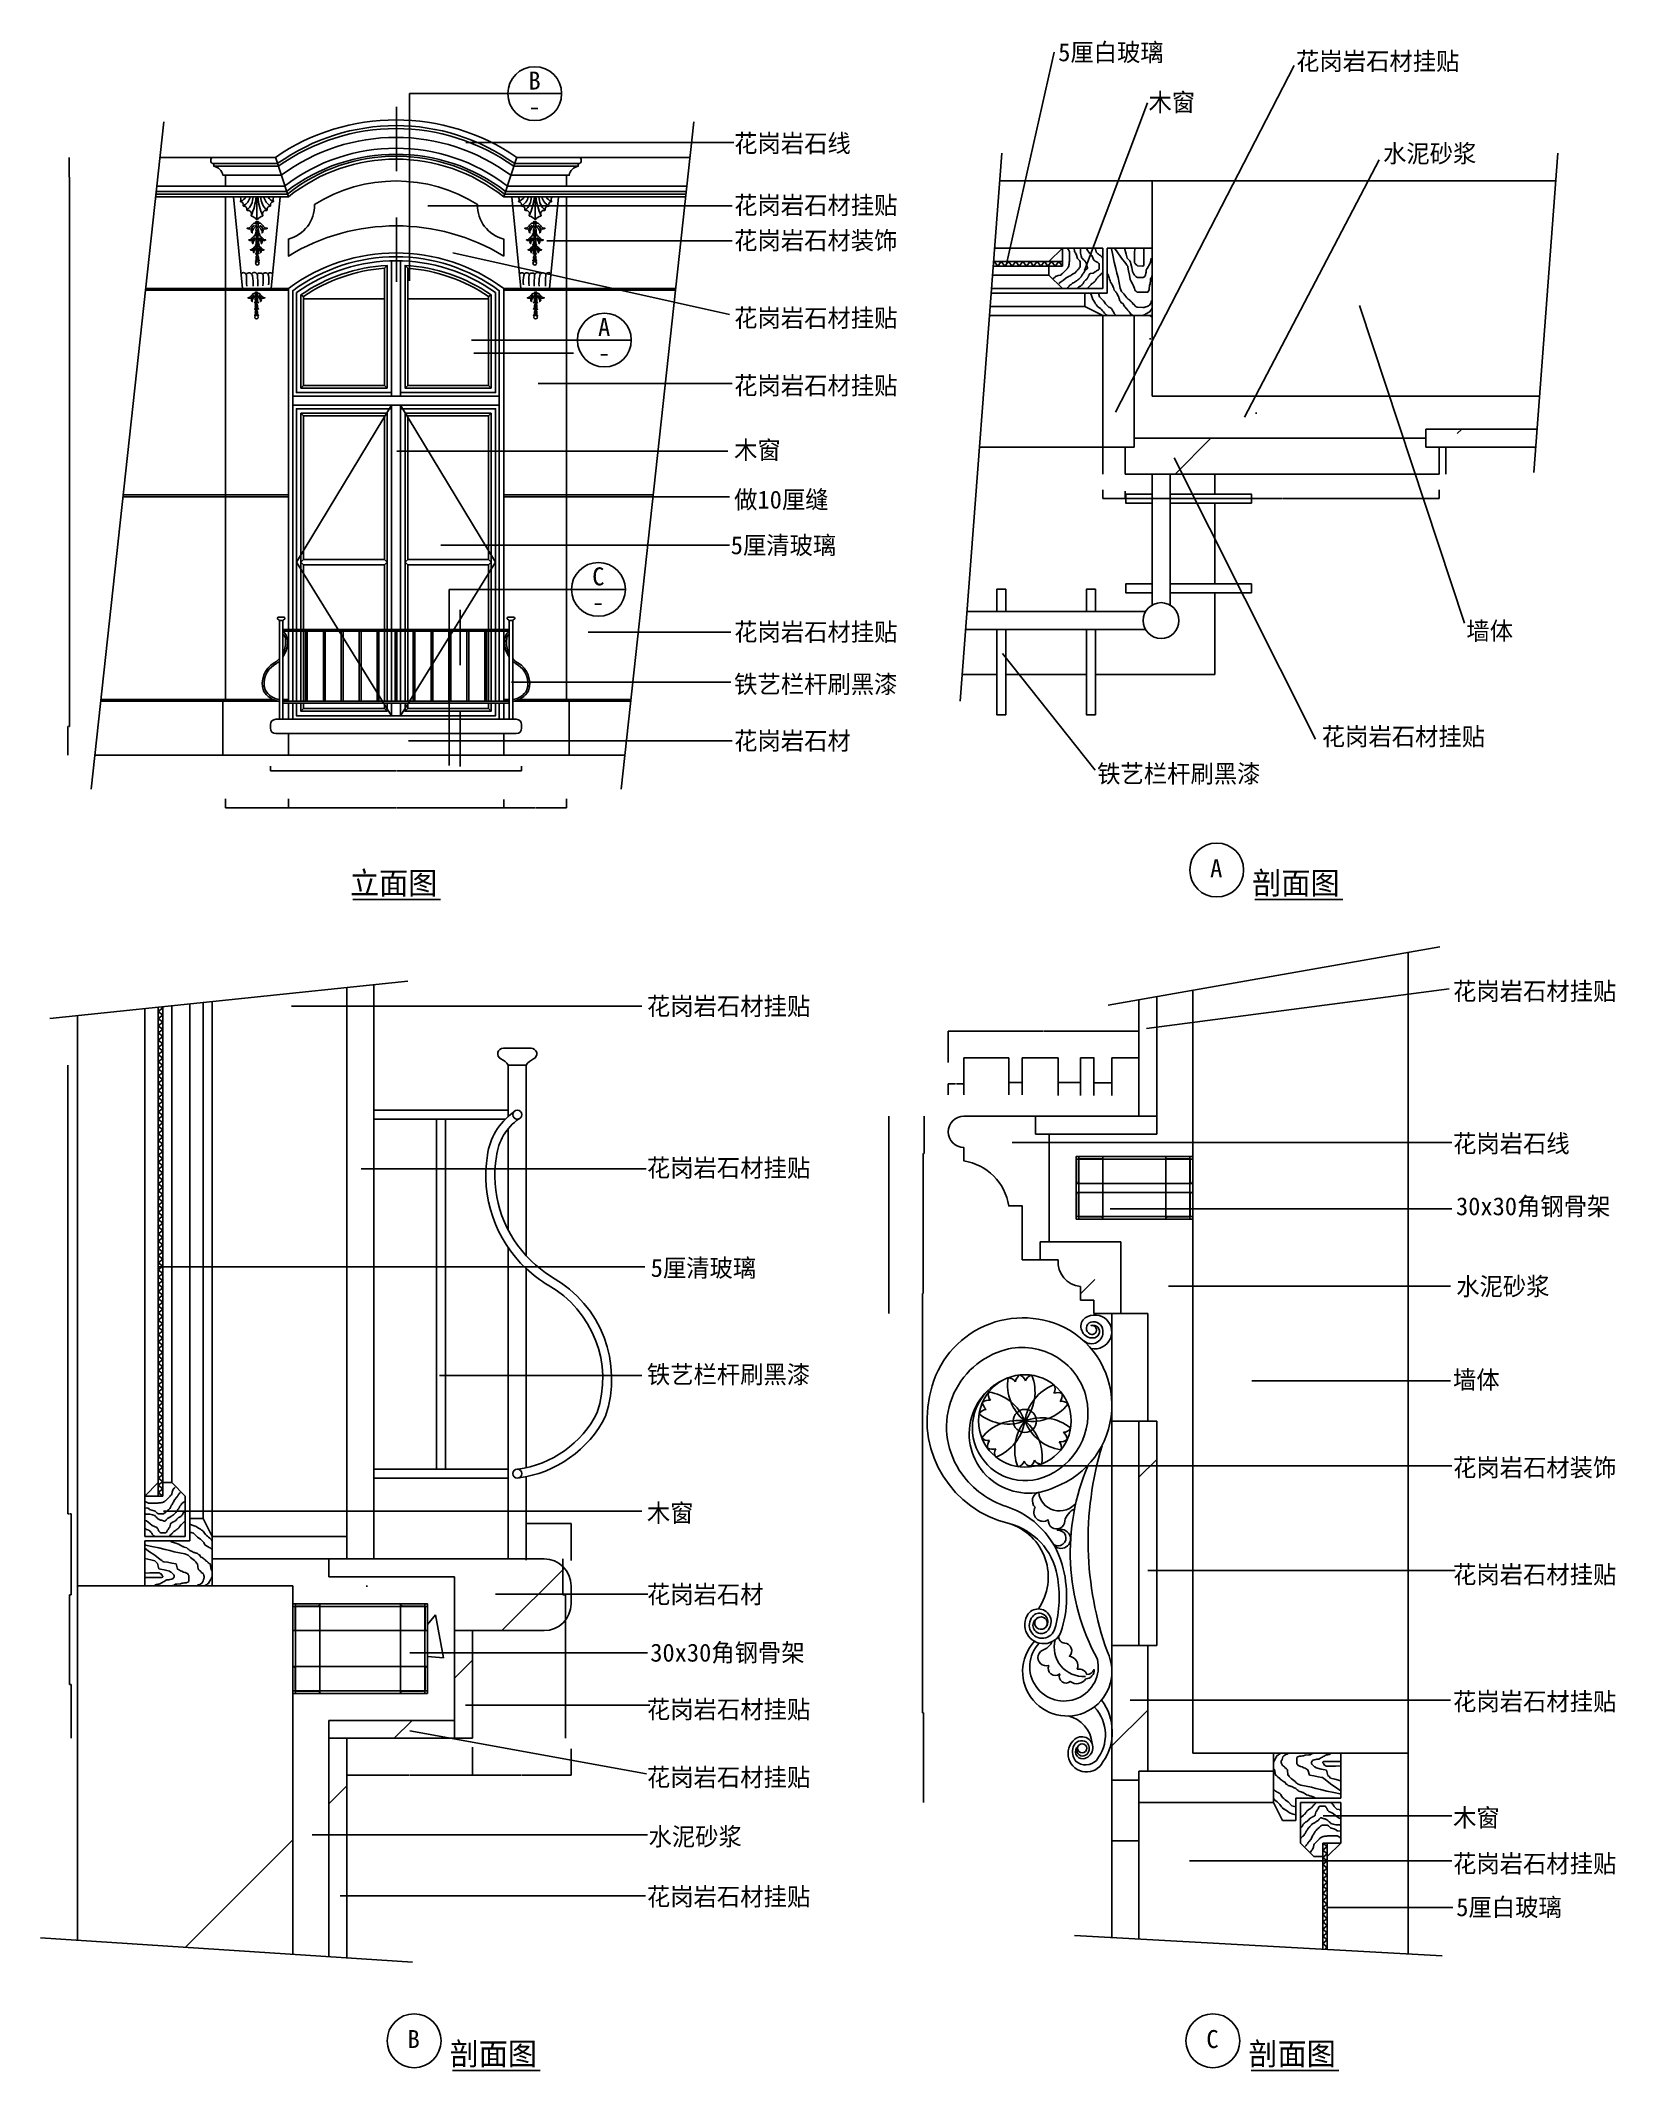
# Model space of a CAD drawing. Header units: metres. Extents: x 190 to 8964, y 310 to 11620.
import ezdxf

# ---------------------------------------------------------------- set-up
doc = ezdxf.new("R2010")
doc.units = ezdxf.units.M
for name, color, linetype in [('2', 2, 'Continuous'), ('3', 3, 'Continuous'), ('4', 4, 'Continuous'), ('7', 7, 'Continuous'), ('BH', 3, 'Continuous'), ('DIM', 3, 'Continuous'), ('TEXT', 3, 'Continuous')]:
    doc.layers.add(name, color=color, linetype=linetype)
doc.dimstyles.get("Standard").update_dxf_attribs({"dimtxt": 2.5, "dimasz": 2.5, "dimexe": 1.25, "dimexo": 0.625, "dimtad": 1, "dimcen": 2.5, "dimazin": 3, "dimtfac": 1, "dimtmove": 0, "dimatfit": 3})

msp = doc.modelspace()

# ---------------------------------------------------------------- texts
at = {"layer": 'DIM'}
for s, p in [('B', (2907.73, 11346.83)), ('-', (2907.47, 11203.51)), ('A', (3295.74, 9973.77)), ('-', (3295.48, 9830.45)), ('C', (3263.22, 8584.58)), ('-', (3262.68, 8441.26))]:
    msp.add_text(s, height=100, dxfattribs=at).set_placement(p)
at = {"layer": 'TEXT'}
for s, height, p in [('5厘白玻璃', 100, (5859.43, 11504.61)), ('花岗岩石材挂贴', 100, (7185.07, 11455.21)), ('木窗', 100, (6362.4, 11226.17)), ('花岗岩石线', 100, (4053.81, 10997.49)), ('水泥砂浆', 100, (7669.58, 10940.44)), ('花岗岩石材挂贴', 100, (4053.81, 10652.85)), ('花岗岩石材装饰', 100, (4053.81, 10455.66)), ('花岗岩石材挂贴', 100, (4053.81, 10024.39)), ('花岗岩石材挂贴', 100, (4053.81, 9647.82)), ('木窗', 100, (4053.81, 9288.56)), ('做10厘缝', 100, (4053.81, 9012.39)), ('5厘清玻璃', 100, (4034.81, 8758.11)), ('花岗岩石材挂贴', 100, (4053.81, 8275.05)), ('墙体', 100, (8134.08, 8280.44)), ('铁艺栏杆刷黑漆', 100, (4053.81, 7983.77)), ('花岗岩石材挂贴', 100, (7328.04, 7692.52)), ('花岗岩石材', 100, (4053.81, 7668.29)), ('铁艺栏杆刷黑漆', 100, (6076.65, 7484.82)), ('A', 100, (6706.21, 6958.14)), ('立面图', 125, (1913.23, 6863.25)), ('剖面图', 125, (6940.42, 6863.25)), ('花岗岩石材挂贴', 100, (8059.48, 6273.25)), ('花岗岩石材挂贴', 100, (3567.68, 6189.89)), ('花岗岩石线', 100, (8059.48, 5424.52)), ('花岗岩石材挂贴', 100, (3567.68, 5288.7)), ('30x30角钢骨架', 100, (8076, 5074.82)), ('5厘清玻璃', 100, (3588.84, 4731.34)), ('水泥砂浆', 100, (8077.23, 4628.42)), ('铁艺栏杆刷黑漆', 100, (3567.68, 4137.69)), ('墙体', 100, (8059.48, 4108.24)), ('花岗岩石材装饰', 100, (8059.48, 3618.92)), ('木窗', 100, (3567.68, 3366.19)), ('花岗岩石材挂贴', 100, (8059.48, 3023.24)), ('花岗岩石材', 100, (3567.68, 2912.27)), ('30x30角钢骨架', 100, (3586.55, 2587.68)), ('花岗岩石材挂贴', 100, (3567.68, 2271.41)), ('花岗岩石材挂贴', 100, (8059.48, 2315.9)), ('花岗岩石材挂贴', 100, (3567.68, 1893.23)), ('木窗', 100, (8059.48, 1668.05)), ('水泥砂浆', 100, (3576.79, 1562.78)), ('花岗岩石材挂贴', 100, (8059.48, 1412.26)), ('花岗岩石材挂贴', 100, (3567.68, 1228.36)), ('5厘白玻璃', 100, (8077.44, 1169.38)), ('B', 100, (2234.32, 434.79)), ('剖面图', 125, (2468.53, 339.89)), ('C', 100, (6685.08, 434.79)), ('剖面图', 125, (6919.02, 339.89))]:
    msp.add_text(s, height=height, dxfattribs=at).set_placement(p)

# ---------------------------------------------------------------- blocks, each defined once
blk = doc.blocks.new('BH2')
at = {"layer": 'BH'}
blk.add_lwpolyline([(0, 32), (5, 28), (0, 24), (5, 20), (0, 16), (5, 12), (0, 8), (5, 4), (0, 0)], dxfattribs=at)
blk = doc.blocks.new('ST-L30')
at = {"layer": '4'}
blk.add_lwpolyline([(0, 1, 0.41), (1, 0), (30, 0), (30, 0.67, 0.41), (28, 2.67), (4.67, 2.67, -0.41), (2.67, 4.67), (2.67, 28, 0.41), (0.67, 30), (0, 30)], format="xyb", close=True, dxfattribs=at)
blk = doc.blocks.new('X')
at = {"layer": '3'}
blk.add_lwpolyline([(12.03, 0.18, -0.17), (18.92, 0.11, 0.38), (27.2, 8.17, -0.27), (20.35, 4.54, -0.05), (12.2, 4.52, 0.29), (4.73, 0.38, 11.87), (4.73, -0.41, 0.29), (12.22, -4.52, -0.05), (20.38, -4.49, -0.27), (27.24, -8.09, 0.38), (18.92, -0.07, -0.17), (12.03, -0.18, -0.72)], format="xyb", close=True, dxfattribs=at)
blk = doc.blocks.new('*D1')
for p, q in [((341.07, 5910.35), (341.07, 5785.35)), ((340.82, 5785.35), (340.57, 5785.35)), ((341.07, 5660.35), (341.07, 5785.35)), ((341.07, 5785.35), (341.07, 5785.35)), ((341.32, 5785.35), (341.57, 5785.35))]:
    blk.add_line(p, q)
at = {"layer": 'Defpoints'}
for p in [(341.07, 5910.35), (341.07, 5785.35), (341.07, 5660.35)]:
    blk.add_point(p, dxfattribs=at)
at = {"layer": 'DIM', "insert": (341.07, 5786.475), "char_height": 1, "attachment_point": 5}
blk.add_mtext('50', dxfattribs=at)
blk = doc.blocks.new('*D2')
for p, q in [((359.5, 3160.35), (359.5, 2960.35)), ((350.77, 2760.35), (350.77, 2960.35)), ((351.02, 2960.35), (354.135, 2960.35)), ((356.135, 2960.35), (359.25, 2960.35))]:
    blk.add_line(p, q)
at = {"layer": 'Defpoints'}
for p in [(359.5, 3160.35), (350.77, 2960.35), (350.77, 2760.35)]:
    blk.add_point(p, dxfattribs=at)
at = {"layer": 'DIM', "insert": (355.135, 2960.35), "char_height": 1, "attachment_point": 5}
blk.add_mtext('80', dxfattribs=at)
blk = doc.blocks.new('*D3')
for p, q in [((350.77, 2760.35), (350.77, 2460.35)), ((353.635, 2460.35), (350.52, 2460.35)), ((359.75, 2460.35), (356.635, 2460.35)), ((359.5, 2160.35), (359.5, 2460.35))]:
    blk.add_line(p, q)
at = {"layer": 'Defpoints'}
for p in [(350.77, 2760.35), (359.5, 2460.35), (359.5, 2160.35)]:
    blk.add_point(p, dxfattribs=at)
at = {"layer": 'DIM', "insert": (355.135, 2460.35), "char_height": 1, "attachment_point": 5}
blk.add_mtext('120', dxfattribs=at)
blk = doc.blocks.new('*D4')
for p, q in [((341.07, 5660.35), (341.07, 4660.35)), ((340.82, 4660.35), (340.57, 4660.35)), ((341.07, 3660.35), (341.07, 4660.35)), ((341.07, 4660.35), (341.07, 4660.35)), ((341.32, 4660.35), (341.57, 4660.35))]:
    blk.add_line(p, q)
at = {"layer": 'Defpoints'}
for p in [(341.07, 5660.35), (341.07, 4660.35), (341.07, 3660.35)]:
    blk.add_point(p, dxfattribs=at)
at = {"layer": 'DIM', "insert": (341.07, 4661.475), "char_height": 1, "attachment_point": 5}
blk.add_mtext('400', dxfattribs=at)
blk = doc.blocks.new('*D5')
for p, q in [((341.07, 3660.35), (341.07, 3410.35)), ((348.785, 3410.35), (340.82, 3410.35)), ((359.75, 3410.35), (351.785, 3410.35)), ((359.5, 3160.35), (359.5, 3410.35))]:
    blk.add_line(p, q)
at = {"layer": 'Defpoints'}
for p in [(341.07, 3660.35), (359.5, 3410.35), (359.5, 3160.35)]:
    blk.add_point(p, dxfattribs=at)
at = {"layer": 'DIM', "insert": (350.285, 3410.35), "char_height": 1, "attachment_point": 5}
blk.add_mtext('100', dxfattribs=at)
blk = doc.blocks.new('*D6')
for p, q in [((3099.82, 3160.35), (3099.82, 2960.35)), ((3106.185, 2960.35), (3099.57, 2960.35)), ((3114.8, 2960.35), (3108.185, 2960.35)), ((3114.55, 2760.35), (3114.55, 2960.35))]:
    blk.add_line(p, q)
at = {"layer": 'Defpoints'}
for p in [(3099.82, 3160.35), (3114.55, 2960.35), (3114.55, 2760.35)]:
    blk.add_point(p, dxfattribs=at)
at = {"layer": 'DIM', "insert": (3107.185, 2960.35), "char_height": 1, "attachment_point": 5}
blk.add_mtext('80', dxfattribs=at)
blk = doc.blocks.new('*D7')
for p, q in [((2595.45, 2111.12), (2595.45, 1955.43)), ((3145.45, 2102.34), (3145.45, 1955.43)), ((2595.7, 1955.43), (2868.95, 1955.43)), ((2871.95, 1955.43), (3145.2, 1955.43))]:
    blk.add_line(p, q)
at = {"layer": 'Defpoints'}
for p in [(2595.45, 2111.12), (3145.45, 2102.34), (2595.45, 1955.43)]:
    blk.add_point(p, dxfattribs=at)
at = {"layer": 'DIM', "insert": (2870.45, 1955.43), "char_height": 1, "attachment_point": 5}
blk.add_mtext('110', dxfattribs=at)
blk = doc.blocks.new('*D8')
for p, q in [((1895.45, 2111.12), (1895.45, 1955.43)), ((2595.45, 2111.12), (2595.45, 1955.43)), ((1895.7, 1955.43), (2243.95, 1955.43)), ((2246.95, 1955.43), (2595.2, 1955.43))]:
    blk.add_line(p, q)
at = {"layer": 'Defpoints'}
for p in [(1895.45, 2111.12), (2595.45, 2111.12), (1895.45, 1955.43)]:
    blk.add_point(p, dxfattribs=at)
at = {"layer": 'DIM', "insert": (2245.45, 1955.43), "char_height": 1, "attachment_point": 5}
blk.add_mtext('140', dxfattribs=at)
blk = doc.blocks.new('*D9')
for p, q in [((3114.55, 2760.35), (3114.55, 2460.35)), ((3114.3, 2460.35), (3114.05, 2460.35)), ((3114.55, 2160.35), (3114.55, 2460.35)), ((3114.55, 2460.35), (3114.55, 2460.35)), ((3114.8, 2460.35), (3115.05, 2460.35))]:
    blk.add_line(p, q)
at = {"layer": 'Defpoints'}
for p in [(3114.55, 2760.35), (3114.55, 2460.35), (3114.55, 2160.35)]:
    blk.add_point(p, dxfattribs=at)
at = {"layer": 'DIM', "insert": (3114.55, 2461.475), "char_height": 1, "attachment_point": 5}
blk.add_mtext('120', dxfattribs=at)
blk = doc.blocks.new('*D10')
for p, q in [((2895.45, 3153.64), (2895.45, 3356.43)), ((2895.7, 3356.43), (3019.45, 3356.43)), ((3021.45, 3356.43), (3145.2, 3356.43)), ((3145.45, 3151.32), (3145.45, 3356.43))]:
    blk.add_line(p, q)
at = {"layer": 'Defpoints'}
for p in [(2895.45, 3356.43), (2895.45, 3153.64), (3145.45, 3151.32)]:
    blk.add_point(p, dxfattribs=at)
at = {"layer": 'DIM', "insert": (3020.45, 3356.43), "char_height": 1, "attachment_point": 5}
blk.add_mtext('50', dxfattribs=at)
blk = doc.blocks.new('*D11')
for p, q in [((1569.98, 7394.72), (1569.98, 7345.7)), ((2769.98, 7390.83), (2769.98, 7345.7)), ((1570.23, 7345.7), (2167.98, 7345.7)), ((2171.98, 7345.7), (2769.73, 7345.7))]:
    blk.add_line(p, q)
at = {"layer": 'Defpoints'}
for p in [(1569.98, 7394.72), (2769.98, 7390.83), (1569.98, 7345.7)]:
    blk.add_point(p, dxfattribs=at)
at = {"layer": 'DIM', "insert": (2169.98, 7345.7), "char_height": 1, "attachment_point": 5}
blk.add_mtext('1200', dxfattribs=at)
blk = doc.blocks.new('*D12')
for p, q in [((1469.98, 7576.1), (1469.98, 7551.8)), ((1470.23, 7551.8), (2167.98, 7551.8)), ((2171.98, 7551.8), (2869.73, 7551.8)), ((2869.98, 7576.1), (2869.98, 7551.8))]:
    blk.add_line(p, q)
at = {"layer": 'Defpoints'}
for p in [(1469.98, 7576.1), (1469.98, 7551.8), (2869.98, 7576.1)]:
    blk.add_point(p, dxfattribs=at)
at = {"layer": 'DIM', "insert": (2169.98, 7551.8), "char_height": 1, "attachment_point": 5}
blk.add_mtext('1400', dxfattribs=at)
blk = doc.blocks.new('*D13')
for p, q in [((351.18, 10238.35), (351.18, 9038.35)), ((350.93, 9038.35), (350.68, 9038.35)), ((351.18, 7838.35), (351.18, 9038.35)), ((351.18, 9038.35), (351.18, 9038.35)), ((351.43, 9038.35), (351.68, 9038.35))]:
    blk.add_line(p, q)
at = {"layer": 'Defpoints'}
for p in [(351.18, 10238.35), (351.18, 9038.35), (351.18, 7838.35)]:
    blk.add_point(p, dxfattribs=at)
at = {"layer": 'DIM', "insert": (351.18, 9039.475), "char_height": 1, "attachment_point": 5}
blk.add_mtext('0', dxfattribs=at)
blk = doc.blocks.new('*D14')
for p, q in [((351.18, 7838.35), (351.18, 7798.35)), ((341.35, 7758.35), (341.35, 7798.35)), ((341.6, 7798.35), (344.265, 7798.35)), ((348.265, 7798.35), (350.93, 7798.35))]:
    blk.add_line(p, q)
at = {"layer": 'Defpoints'}
for p in [(351.18, 7838.35), (341.35, 7798.35), (341.35, 7758.35)]:
    blk.add_point(p, dxfattribs=at)
at = {"layer": 'DIM', "insert": (346.265, 7798.35), "char_height": 1, "attachment_point": 5}
blk.add_mtext('9,83', dxfattribs=at)
blk = doc.blocks.new('*D15')
for p, q in [((341.1, 7698.35), (340.85, 7698.35)), ((341.35, 7758.35), (341.35, 7698.35)), ((341.35, 7638.35), (341.35, 7698.35)), ((341.35, 7698.35), (341.35, 7698.35)), ((341.6, 7698.35), (341.85, 7698.35))]:
    blk.add_line(p, q)
at = {"layer": 'Defpoints'}
for p in [(341.35, 7758.35), (341.35, 7698.35), (341.35, 7638.35)]:
    blk.add_point(p, dxfattribs=at)
at = {"layer": 'DIM', "insert": (341.35, 7699.475), "char_height": 1, "attachment_point": 5}
blk.add_mtext('0', dxfattribs=at)
blk = doc.blocks.new('*D16')
for p, q in [((1219.98, 7394.72), (1219.98, 7345.7)), ((1569.98, 7394.72), (1569.98, 7345.7)), ((1220.23, 7345.7), (1393.48, 7345.7)), ((1396.48, 7345.7), (1569.73, 7345.7))]:
    blk.add_line(p, q)
at = {"layer": 'Defpoints'}
for p in [(1219.98, 7394.72), (1569.98, 7394.72), (1219.98, 7345.7)]:
    blk.add_point(p, dxfattribs=at)
at = {"layer": 'DIM', "insert": (1394.98, 7345.7), "char_height": 1, "attachment_point": 5}
blk.add_mtext('350', dxfattribs=at)
blk = doc.blocks.new('*D17')
for p, q in [((351.43, 10859.15), (348.31, 10859.15)), ((348.56, 10969.15), (348.56, 10859.15)), ((351.18, 10749.15), (351.18, 10859.15))]:
    blk.add_line(p, q)
at = {"layer": 'Defpoints'}
for p in [(348.56, 10969.15), (351.18, 10859.15), (351.18, 10749.15)]:
    blk.add_point(p, dxfattribs=at)
at = {"layer": 'DIM', "insert": (349.87, 10858.025), "char_height": 1, "attachment_point": 5}
blk.add_mtext('2,62', dxfattribs=at)
blk = doc.blocks.new('*D18')
for p, q in [((351.18, 10749.15), (351.18, 10493.75)), ((350.93, 10493.75), (350.68, 10493.75)), ((351.18, 10238.35), (351.18, 10493.75)), ((351.18, 10493.75), (351.18, 10493.75)), ((351.43, 10493.75), (351.68, 10493.75))]:
    blk.add_line(p, q)
at = {"layer": 'Defpoints'}
for p in [(351.18, 10749.15), (351.18, 10493.75), (351.18, 10238.35)]:
    blk.add_point(p, dxfattribs=at)
at = {"layer": 'DIM', "insert": (351.18, 10494.875), "char_height": 1, "attachment_point": 5}
blk.add_mtext('0', dxfattribs=at)
blk = doc.blocks.new('*D19')
for p, q in [((2769.98, 7390.83), (2769.98, 7345.7)), ((3119.98, 7394.72), (3119.98, 7345.7)), ((2770.23, 7345.7), (2943.48, 7345.7)), ((2946.48, 7345.7), (3119.73, 7345.7))]:
    blk.add_line(p, q)
at = {"layer": 'Defpoints'}
for p in [(2769.98, 7390.83), (3119.98, 7394.72), (2769.98, 7345.7)]:
    blk.add_point(p, dxfattribs=at)
at = {"layer": 'DIM', "insert": (2944.98, 7345.7), "char_height": 1, "attachment_point": 5}
blk.add_mtext('350', dxfattribs=at)
blk = doc.blocks.new('*D20')
for p, q in [((6107.81, 5811.91), (6058.56, 5811.91)), ((6058.81, 5741.18), (6058.81, 5811.91)), ((6159.06, 5811.91), (6109.81, 5811.91)), ((6158.81, 5741.18), (6158.81, 5811.91))]:
    blk.add_line(p, q)
at = {"layer": 'Defpoints'}
for p in [(6158.81, 5811.91), (6058.81, 5741.18), (6158.81, 5741.18)]:
    blk.add_point(p, dxfattribs=at)
at = {"layer": 'DIM', "insert": (6108.81, 5811.91), "char_height": 1, "attachment_point": 5}
blk.add_mtext('20', dxfattribs=at)
blk = doc.blocks.new('*D21')
for p, q in [((6020.31, 5951.37), (5983.56, 5951.37)), ((5983.81, 5741.18), (5983.81, 5951.37)), ((6059.06, 5951.37), (6022.31, 5951.37)), ((6058.81, 5741.18), (6058.81, 5951.37))]:
    blk.add_line(p, q)
at = {"layer": 'Defpoints'}
for p in [(6058.81, 5951.37), (5983.81, 5741.18), (6058.81, 5741.18)]:
    blk.add_point(p, dxfattribs=at)
at = {"layer": 'DIM', "insert": (6021.31, 5951.37), "char_height": 1, "attachment_point": 5}
blk.add_mtext('15', dxfattribs=at)
blk = doc.blocks.new('*D22')
for p, q in [((5620.31, 5814.59), (5583.56, 5814.59)), ((5583.81, 5745.41), (5583.81, 5814.59)), ((5659.06, 5814.59), (5622.31, 5814.59)), ((5658.81, 5745.41), (5658.81, 5814.59))]:
    blk.add_line(p, q)
at = {"layer": 'Defpoints'}
for p in [(5658.81, 5814.59), (5583.81, 5745.41), (5658.81, 5745.41)]:
    blk.add_point(p, dxfattribs=at)
at = {"layer": 'DIM', "insert": (5621.31, 5814.59), "char_height": 1, "attachment_point": 5}
blk.add_mtext('15', dxfattribs=at)
blk = doc.blocks.new('*D23')
for p, q in [((5920.31, 5814.59), (5858.56, 5814.59)), ((5858.81, 5741.18), (5858.81, 5814.59)), ((5984.06, 5814.59), (5922.31, 5814.59)), ((5983.81, 5741.18), (5983.81, 5814.59))]:
    blk.add_line(p, q)
at = {"layer": 'Defpoints'}
for p in [(5983.81, 5814.59), (5858.81, 5741.18), (5983.81, 5741.18)]:
    blk.add_point(p, dxfattribs=at)
at = {"layer": 'DIM', "insert": (5921.31, 5814.59), "char_height": 1, "attachment_point": 5}
blk.add_mtext('25', dxfattribs=at)
blk = doc.blocks.new('*D24')
for p, q in [((5757.81, 5951.37), (5658.56, 5951.37)), ((5658.81, 5745.41), (5658.81, 5951.37)), ((5859.06, 5951.37), (5759.81, 5951.37)), ((5858.81, 5741.18), (5858.81, 5951.37))]:
    blk.add_line(p, q)
at = {"layer": 'Defpoints'}
for p in [(5858.81, 5951.37), (5658.81, 5745.41), (5858.81, 5741.18)]:
    blk.add_point(p, dxfattribs=at)
at = {"layer": 'DIM', "insert": (5758.81, 5951.37), "char_height": 1, "attachment_point": 5}
blk.add_mtext('40', dxfattribs=at)
blk = doc.blocks.new('*D25')
for p, q in [((6232.81, 5951.37), (6158.56, 5951.37)), ((6158.81, 5741.18), (6158.81, 5951.37)), ((6309.06, 5951.37), (6234.81, 5951.37)), ((6308.81, 5627.06), (6308.81, 5951.37))]:
    blk.add_line(p, q)
at = {"layer": 'Defpoints'}
for p in [(6308.81, 5951.37), (6158.81, 5741.18), (6308.81, 5627.06)]:
    blk.add_point(p, dxfattribs=at)
at = {"layer": 'DIM', "insert": (6233.81, 5951.37), "char_height": 1, "attachment_point": 5}
blk.add_mtext('30', dxfattribs=at)
blk = doc.blocks.new('*D26')
for p, q in [((5288.06, 5806.55), (5246.06, 5806.55)), ((5246.31, 5745.41), (5246.31, 5806.55)), ((5334.06, 5806.55), (5292.06, 5806.55)), ((5333.81, 5745.41), (5333.81, 5806.55))]:
    blk.add_line(p, q)
at = {"layer": 'Defpoints'}
for p in [(5333.81, 5806.55), (5246.31, 5745.41), (5333.81, 5745.41)]:
    blk.add_point(p, dxfattribs=at)
at = {"layer": 'DIM', "insert": (5290.06, 5806.55), "char_height": 1, "attachment_point": 5}
blk.add_mtext('17.5', dxfattribs=at)
blk = doc.blocks.new('*D27')
for p, q in [((5457.81, 5951.37), (5333.56, 5951.37)), ((5333.81, 5745.41), (5333.81, 5951.37)), ((5584.06, 5951.37), (5459.81, 5951.37)), ((5583.81, 5745.41), (5583.81, 5951.37))]:
    blk.add_line(p, q)
at = {"layer": 'Defpoints'}
for p in [(5583.81, 5951.37), (5333.81, 5745.41), (5583.81, 5745.41)]:
    blk.add_point(p, dxfattribs=at)
at = {"layer": 'DIM', "insert": (5458.81, 5951.37), "char_height": 1, "attachment_point": 5}
blk.add_mtext('50', dxfattribs=at)
blk = doc.blocks.new('*D28')
for p, q in [((5103.72, 3927.06), (5103.72, 3302.06)), ((5103.47, 3302.06), (5103.22, 3302.06)), ((5103.72, 2677.06), (5103.72, 3302.06)), ((5103.72, 3302.06), (5103.72, 3302.06)), ((5103.97, 3302.06), (5104.22, 3302.06))]:
    blk.add_line(p, q)
at = {"layer": 'Defpoints'}
for p in [(5103.72, 3927.06), (5103.72, 3302.06), (5103.72, 2677.06)]:
    blk.add_point(p, dxfattribs=at)
at = {"layer": 'DIM', "insert": (5103.72, 3303.185), "char_height": 1, "attachment_point": 5}
blk.add_mtext('250', dxfattribs=at)
blk = doc.blocks.new('*D29')
for p, q in [((5103.72, 2677.06), (5103.72, 2302.06)), ((5105.01, 2302.06), (5103.47, 2302.06)), ((5109.55, 2302.06), (5108.01, 2302.06)), ((5109.3, 1927.06), (5109.3, 2302.06))]:
    blk.add_line(p, q)
at = {"layer": 'Defpoints'}
for p in [(5103.72, 2677.06), (5109.3, 2302.06), (5109.3, 1927.06)]:
    blk.add_point(p, dxfattribs=at)
at = {"layer": 'DIM', "insert": (5106.51, 2302.06), "char_height": 1, "attachment_point": 5}
blk.add_mtext('150', dxfattribs=at)
blk = doc.blocks.new('*D30')
for p, q in [((5109.3, 1927.06), (5109.3, 1864.56)), ((5109.05, 1864.56), (5108.8, 1864.56)), ((5109.3, 1802.06), (5109.3, 1864.56)), ((5109.3, 1864.56), (5109.3, 1864.56)), ((5109.55, 1864.56), (5109.8, 1864.56))]:
    blk.add_line(p, q)
at = {"layer": 'Defpoints'}
for p in [(5109.3, 1927.06), (5109.3, 1864.56), (5109.3, 1802.06)]:
    blk.add_point(p, dxfattribs=at)
at = {"layer": 'DIM', "insert": (5109.3, 1865.685), "char_height": 1, "attachment_point": 5}
blk.add_mtext('25', dxfattribs=at)
blk = doc.blocks.new('*D31')
for p, q in [((5103.72, 4527.06), (5103.72, 4227.06)), ((5103.47, 4227.06), (5103.22, 4227.06)), ((5103.72, 3927.06), (5103.72, 4227.06)), ((5103.72, 4227.06), (5103.72, 4227.06)), ((5103.97, 4227.06), (5104.22, 4227.06))]:
    blk.add_line(p, q)
at = {"layer": 'Defpoints'}
for p in [(5103.72, 4527.06), (5103.72, 4227.06), (5103.72, 3927.06)]:
    blk.add_point(p, dxfattribs=at)
at = {"layer": 'DIM', "insert": (5103.72, 4228.185), "char_height": 1, "attachment_point": 5}
blk.add_mtext('120', dxfattribs=at)
blk = doc.blocks.new('*D32')
for p, q in [((5112.63, 5452.06), (5112.63, 5419.52)), ((5107.95, 5377.06), (5107.95, 5419.52)), ((5108.2, 5419.52), (5109.29, 5419.52)), ((5111.29, 5419.52), (5112.38, 5419.52))]:
    blk.add_line(p, q)
at = {"layer": 'Defpoints'}
for p in [(5112.63, 5452.06), (5107.95, 5419.52), (5107.95, 5377.06)]:
    blk.add_point(p, dxfattribs=at)
at = {"layer": 'DIM', "insert": (5110.29, 5419.52), "char_height": 1, "attachment_point": 5}
blk.add_mtext('15', dxfattribs=at)
blk = doc.blocks.new('*D33')
for p, q in [((5112.63, 5627.06), (5112.63, 5539.56)), ((5112.38, 5539.56), (5112.13, 5539.56)), ((5112.63, 5452.06), (5112.63, 5539.56)), ((5112.63, 5539.56), (5112.63, 5539.56)), ((5112.88, 5539.56), (5113.13, 5539.56))]:
    blk.add_line(p, q)
at = {"layer": 'Defpoints'}
for p in [(5112.63, 5627.06), (5112.63, 5539.56), (5112.63, 5452.06)]:
    blk.add_point(p, dxfattribs=at)
at = {"layer": 'DIM', "insert": (5112.63, 5540.685), "char_height": 1, "attachment_point": 5}
blk.add_mtext('35', dxfattribs=at)
blk = doc.blocks.new('*D34')
for p, q in [((5107.7, 4752.06), (5107.45, 4752.06)), ((5107.95, 4827.06), (5107.95, 4752.06)), ((5107.95, 4677.06), (5107.95, 4752.06)), ((5107.95, 4752.06), (5107.95, 4752.06)), ((5108.2, 4752.06), (5108.45, 4752.06))]:
    blk.add_line(p, q)
at = {"layer": 'Defpoints'}
for p in [(5107.95, 4827.06), (5107.95, 4752.06), (5107.95, 4677.06)]:
    blk.add_point(p, dxfattribs=at)
at = {"layer": 'DIM', "insert": (5107.95, 4753.185), "char_height": 1, "attachment_point": 5}
blk.add_mtext('30', dxfattribs=at)
blk = doc.blocks.new('*D35')
for p, q in [((5103.47, 4554.22), (5103.22, 4554.22)), ((5103.72, 4602.06), (5103.72, 4554.22)), ((5103.72, 4527.06), (5103.72, 4554.22)), ((5103.72, 4554.22), (5103.72, 4554.22)), ((5103.97, 4554.22), (5104.22, 4554.22))]:
    blk.add_line(p, q)
at = {"layer": 'Defpoints'}
for p in [(5103.72, 4602.06), (5103.72, 4554.22), (5103.72, 4527.06)]:
    blk.add_point(p, dxfattribs=at)
at = {"layer": 'DIM', "insert": (5103.72, 4555.345), "char_height": 1, "attachment_point": 5}
blk.add_mtext('15', dxfattribs=at)
blk = doc.blocks.new('*D36')
for p, q in [((5103.72, 4602.06), (5103.72, 4638.04)), ((5103.97, 4638.04), (5104.835, 4638.04)), ((5106.835, 4638.04), (5107.7, 4638.04)), ((5107.95, 4677.06), (5107.95, 4638.04))]:
    blk.add_line(p, q)
at = {"layer": 'Defpoints'}
for p in [(5103.72, 4638.04), (5107.95, 4677.06), (5103.72, 4602.06)]:
    blk.add_point(p, dxfattribs=at)
at = {"layer": 'DIM', "insert": (5105.835, 4638.04), "char_height": 1, "attachment_point": 5}
blk.add_mtext('15', dxfattribs=at)
blk = doc.blocks.new('*D37')
for p, q in [((5107.95, 5127.06), (5107.95, 4977.06)), ((5107.7, 4977.06), (5107.45, 4977.06)), ((5107.95, 4827.06), (5107.95, 4977.06)), ((5107.95, 4977.06), (5107.95, 4977.06)), ((5108.2, 4977.06), (5108.45, 4977.06))]:
    blk.add_line(p, q)
at = {"layer": 'Defpoints'}
for p in [(5107.95, 5127.06), (5107.95, 4977.06), (5107.95, 4827.06)]:
    blk.add_point(p, dxfattribs=at)
at = {"layer": 'DIM', "insert": (5107.95, 4978.185), "char_height": 1, "attachment_point": 5}
blk.add_mtext('60', dxfattribs=at)
blk = doc.blocks.new('*D38')
for p, q in [((5107.95, 5377.06), (5107.95, 5252.06)), ((5107.7, 5252.06), (5107.45, 5252.06)), ((5107.95, 5127.06), (5107.95, 5252.06)), ((5107.95, 5252.06), (5107.95, 5252.06)), ((5108.2, 5252.06), (5108.45, 5252.06))]:
    blk.add_line(p, q)
at = {"layer": 'Defpoints'}
for p in [(5107.95, 5377.06), (5107.95, 5252.06), (5107.95, 5127.06)]:
    blk.add_point(p, dxfattribs=at)
at = {"layer": 'DIM', "insert": (5107.95, 5253.185), "char_height": 1, "attachment_point": 5}
blk.add_mtext('50', dxfattribs=at)
blk = doc.blocks.new('*D39')
for p, q in [((4916.22, 5627.06), (4916.22, 5077.06)), ((4915.97, 5077.06), (4915.72, 5077.06)), ((4916.22, 4527.06), (4916.22, 5077.06)), ((4916.22, 5077.06), (4916.22, 5077.06)), ((4916.47, 5077.06), (4916.72, 5077.06))]:
    blk.add_line(p, q)
at = {"layer": 'Defpoints'}
for p in [(4916.22, 5627.06), (4916.22, 5077.06), (4916.22, 4527.06)]:
    blk.add_point(p, dxfattribs=at)
at = {"layer": 'DIM', "insert": (4916.22, 5078.185), "char_height": 1, "attachment_point": 5}
blk.add_mtext('220', dxfattribs=at)
blk = doc.blocks.new('*D40')
for p, q in [((6158.81, 1739.64), (6158.81, 1588.41)), ((6308.81, 1739.64), (6308.81, 1588.41)), ((6232.81, 1588.41), (6158.56, 1588.41)), ((6309.06, 1588.41), (6234.81, 1588.41))]:
    blk.add_line(p, q)
at = {"layer": 'Defpoints'}
for p in [(6158.81, 1739.64), (6308.81, 1739.64), (6308.81, 1588.41)]:
    blk.add_point(p, dxfattribs=at)
at = {"layer": 'DIM', "insert": (6233.81, 1588.41), "char_height": 1, "attachment_point": 5}
blk.add_mtext('30', dxfattribs=at)
blk = doc.blocks.new('*D41')
for p, q in [((6232.61, 9110.09), (6232.61, 9068.84)), ((6232.86, 9068.84), (7106.11, 9068.84)), ((7109.11, 9068.84), (7982.36, 9068.84)), ((7982.61, 9116.23), (7982.61, 9068.84))]:
    blk.add_line(p, q)
at = {"layer": 'Defpoints'}
for p in [(6232.61, 9110.09), (6232.61, 9068.84), (7982.61, 9116.23)]:
    blk.add_point(p, dxfattribs=at)
at = {"layer": 'DIM', "insert": (7107.61, 9068.84), "char_height": 1, "attachment_point": 5}
blk.add_mtext('350', dxfattribs=at)
blk = doc.blocks.new('*D42')
for p, q in [((5775.06, 6100.73), (5246.06, 6100.73)), ((5246.31, 5926.37), (5246.31, 6100.73)), ((6309.06, 6100.73), (5780.06, 6100.73)), ((6308.81, 5926.37), (6308.81, 6100.73))]:
    blk.add_line(p, q)
at = {"layer": 'Defpoints'}
for p in [(6308.81, 6100.73), (5246.31, 5926.37), (6308.81, 5926.37)]:
    blk.add_point(p, dxfattribs=at)
at = {"layer": 'DIM', "insert": (5777.56, 6100.73), "char_height": 1, "attachment_point": 5}
blk.add_mtext('212.5', dxfattribs=at)
blk = doc.blocks.new('*D43')
for p, q in [((6107.82, 9279.76), (6107.57, 9279.76)), ((6108.07, 9354.76), (6108.07, 9279.76)), ((6108.07, 9204.76), (6108.07, 9279.76)), ((6108.07, 9279.76), (6108.07, 9279.76)), ((6108.32, 9279.76), (6108.57, 9279.76))]:
    blk.add_line(p, q)
at = {"layer": 'Defpoints'}
for p in [(6108.07, 9354.76), (6108.07, 9279.76), (6108.07, 9204.76)]:
    blk.add_point(p, dxfattribs=at)
at = {"layer": 'DIM', "insert": (6108.07, 9280.885), "char_height": 1, "attachment_point": 5}
blk.add_mtext('30', dxfattribs=at)
blk = doc.blocks.new('*D44')
for p, q in [((6107.61, 9116.23), (6107.61, 9068.84)), ((6107.86, 9068.84), (6169.11, 9068.84)), ((6171.11, 9068.84), (6232.36, 9068.84)), ((6232.61, 9110.09), (6232.61, 9068.84))]:
    blk.add_line(p, q)
at = {"layer": 'Defpoints'}
for p in [(6107.61, 9116.23), (6107.61, 9068.84), (6232.61, 9110.09)]:
    blk.add_point(p, dxfattribs=at)
at = {"layer": 'DIM', "insert": (6170.11, 9068.84), "char_height": 1, "attachment_point": 5}
blk.add_mtext('25', dxfattribs=at)
blk = doc.blocks.new('*D45')
for p, q in [((8019.65, 9279.76), (8019.4, 9279.76)), ((8019.9, 9354.76), (8019.9, 9279.76)), ((8019.9, 9204.76), (8019.9, 9279.76)), ((8019.9, 9279.76), (8019.9, 9279.76)), ((8020.15, 9279.76), (8020.4, 9279.76))]:
    blk.add_line(p, q)
at = {"layer": 'Defpoints'}
for p in [(8019.9, 9354.76), (8019.9, 9279.76), (8019.9, 9204.76)]:
    blk.add_point(p, dxfattribs=at)
at = {"layer": 'DIM', "insert": (8019.9, 9280.885), "char_height": 1, "attachment_point": 5}
blk.add_mtext('30', dxfattribs=at)

# ---------------------------------------------------------------- dimensions: what is measured, and where the dimension line sits
at = {"layer": 'DIM'}
for base, p1, p2, picture, middle in [((351.18, 10859.15), (351.18, 10749.15), (348.56, 10969.15), '*D17', (349.87, 10858.025)), ((351.18, 10493.75), (351.18, 10238.35), (351.18, 10749.15), '*D18', (351.18, 10494.875)), ((351.18, 9038.35), (351.18, 7838.35), (351.18, 10238.35), '*D13', (351.18, 9039.475)), ((341.35, 7798.35), (341.35, 7758.35), (351.18, 7838.35), '*D14', (346.265, 7798.35)), ((341.35, 7698.35), (341.35, 7638.35), (341.35, 7758.35), '*D15', (341.35, 7699.475)), ((1469.98, 7551.8), (1469.98, 7576.1), (2869.98, 7576.1), '*D12', (2169.98, 7551.8)), ((1219.98, 7345.7), (1219.98, 7394.72), (1569.98, 7394.72), '*D16', (1394.98, 7345.7)), ((1569.98, 7345.7), (1569.98, 7394.72), (2769.98, 7390.83), '*D11', (2169.98, 7345.7)), ((2769.98, 7345.7), (2769.98, 7390.83), (3119.98, 7394.72), '*D19', (2944.98, 7345.7))]:
    dim = msp.add_linear_dim(base=base, p1=p1, p2=p2, dimstyle='Standard', dxfattribs=at)
    dim.commit()
    dim.dimension.update_dxf_attribs({"geometry": picture, "text_midpoint": middle})
for base, p1, p2, text, picture, middle in [((6108.07, 9279.76), (6108.07, 9204.76), (6108.07, 9354.76), '30', '*D43', (6108.07, 9280.885)), ((8019.9, 9279.76), (8019.9, 9204.76), (8019.9, 9354.76), '30', '*D45', (8019.9, 9280.885)), ((6107.61, 9068.84), (6107.61, 9116.23), (6232.61, 9110.09), '25', '*D44', (6170.11, 9068.84)), ((6232.61, 9068.84), (6232.61, 9110.09), (7982.61, 9116.23), '350', '*D41', (7107.61, 9068.84)), ((6308.81, 6100.73), (6308.81, 5926.37), (5246.31, 5926.37), '212.5', '*D42', (5777.56, 6100.73)), ((341.07, 5785.35), (341.07, 5660.35), (341.07, 5910.35), '50', '*D1', (341.07, 5786.475)), ((5583.81, 5951.37), (5583.81, 5745.41), (5333.81, 5745.41), '50', '*D27', (5458.81, 5951.37)), ((5858.81, 5951.37), (5858.81, 5741.18), (5658.81, 5745.41), '40', '*D24', (5758.81, 5951.37)), ((6058.81, 5951.37), (6058.81, 5741.18), (5983.81, 5741.18), '15', '*D21', (6021.31, 5951.37)), ((6308.81, 5951.37), (6308.81, 5627.06), (6158.81, 5741.18), '30', '*D25', (6233.81, 5951.37)), ((5333.81, 5806.55), (5333.81, 5745.41), (5246.31, 5745.41), '17.5', '*D26', (5290.06, 5806.55)), ((5658.81, 5814.59), (5658.81, 5745.41), (5583.81, 5745.41), '15', '*D22', (5621.31, 5814.59)), ((5983.81, 5814.59), (5983.81, 5741.18), (5858.81, 5741.18), '25', '*D23', (5921.31, 5814.59)), ((6158.81, 5811.91), (6158.81, 5741.18), (6058.81, 5741.18), '20', '*D20', (6108.81, 5811.91)), ((341.07, 4660.35), (341.07, 3660.35), (341.07, 5660.35), '400', '*D4', (341.07, 4661.475)), ((4916.22, 5077.06), (4916.22, 4527.06), (4916.22, 5627.06), '220', '*D39', (4916.22, 5078.185)), ((5112.63, 5539.56), (5112.63, 5452.06), (5112.63, 5627.06), '35', '*D33', (5112.63, 5540.685)), ((5107.95, 5419.52), (5107.95, 5377.06), (5112.63, 5452.06), '15', '*D32', (5110.29, 5419.52)), ((5107.95, 5252.06), (5107.95, 5127.06), (5107.95, 5377.06), '50', '*D38', (5107.95, 5253.185)), ((5107.95, 4977.06), (5107.95, 4827.06), (5107.95, 5127.06), '60', '*D37', (5107.95, 4978.185)), ((5107.95, 4752.06), (5107.95, 4677.06), (5107.95, 4827.06), '30', '*D34', (5107.95, 4753.185)), ((5103.72, 4638.04), (5103.72, 4602.06), (5107.95, 4677.06), '15', '*D36', (5105.835, 4638.04)), ((5103.72, 4227.06), (5103.72, 3927.06), (5103.72, 4527.06), '120', '*D31', (5103.72, 4228.185)), ((5103.72, 4554.22), (5103.72, 4527.06), (5103.72, 4602.06), '15', '*D35', (5103.72, 4555.345)), ((5103.72, 3302.06), (5103.72, 2677.06), (5103.72, 3927.06), '250', '*D28', (5103.72, 3303.185)), ((359.5, 3410.35), (359.5, 3160.35), (341.07, 3660.35), '100', '*D5', (350.285, 3410.35)), ((2895.45, 3356.43), (2895.45, 3153.64), (3145.45, 3151.32), '50', '*D10', (3020.45, 3356.43)), ((350.77, 2960.35), (350.77, 2760.35), (359.5, 3160.35), '80', '*D2', (355.135, 2960.35)), ((3114.55, 2960.35), (3114.55, 2760.35), (3099.82, 3160.35), '80', '*D6', (3107.185, 2960.35)), ((359.5, 2460.35), (359.5, 2160.35), (350.77, 2760.35), '120', '*D3', (355.135, 2460.35)), ((3114.55, 2460.35), (3114.55, 2160.35), (3114.55, 2760.35), '120', '*D9', (3114.55, 2461.475)), ((5109.3, 2302.06), (5109.3, 1927.06), (5103.72, 2677.06), '150', '*D29', (5106.51, 2302.06)), ((1895.45, 1955.43), (1895.45, 2111.12), (2595.45, 2111.12), '140', '*D8', (2245.45, 1955.43)), ((2595.45, 1955.43), (2595.45, 2111.12), (3145.45, 2102.34), '110', '*D7', (2870.45, 1955.43)), ((5109.3, 1864.56), (5109.3, 1802.06), (5109.3, 1927.06), '25', '*D30', (5109.3, 1865.685)), ((6308.81, 1588.41), (6308.81, 1739.64), (6158.81, 1739.64), '30', '*D40', (6233.81, 1588.41))]:
    dim = msp.add_linear_dim(base=base, p1=p1, p2=p2, text=text, dimstyle='Standard', dxfattribs=at)
    dim.commit()
    dim.dimension.update_dxf_attribs({"geometry": picture, "text_midpoint": middle})

# ---------------------------------------------------------------- hatches: boundary and pattern name
at = {"layer": 'BH'}
h = msp.add_hatch(dxfattribs=at)
h.set_pattern_fill('ANSI31', scale=1500)
h.paths.add_polyline_path([(6382.61, 10838.09), (6382.61, 9638.09), (8541.16, 9638.09), (8632.29, 10838.09)])
h = msp.add_hatch(dxfattribs=at)
h.set_pattern_fill('AR-RROOF', scale=400)
h.paths.add_polyline_path([(1654.98, 9698.35), (2104.98, 9698.35), (2104.98, 10351.04, 0.13), (1654.98, 10194.66)])
h = msp.add_hatch(dxfattribs=at)
h.set_pattern_fill('AR-RROOF', scale=400)
h.paths.add_polyline_path([(2684.98, 10194.66, 0.13), (2234.98, 10351.04), (2234.98, 9698.35), (2684.98, 9698.35)])
h = msp.add_hatch(dxfattribs=at)
h.set_pattern_fill('ANSI33', scale=300)
h.paths.add_polyline_path([(7907.61, 9454.76), (7907.61, 9354.76), (8519.64, 9354.76), (8527.24, 9454.76)])
h.paths.add_polyline_path([(7982.61, 9204.76), (7982.61, 9354.76), (7907.61, 9354.76), (7907.61, 9404.76), (6232.61, 9404.76), (6232.61, 9204.76)])
h.paths.add_polyline_path([(6282.61, 10088.09), (6107.61, 10088.09), (6107.61, 9354.76), (6232.61, 9354.76), (6232.61, 9404.76), (6282.61, 9404.76)])
h = msp.add_hatch(dxfattribs=at)
h.set_pattern_fill('AR-CONC', scale=15)
h.paths.add_polyline_path([(7907.61, 9404.76), (7907.61, 9454.76), (8527.24, 9454.76), (8541.16, 9638.09), (6382.61, 9638.09), (6382.61, 10088.09), (6282.61, 10088.09), (6282.61, 9404.76)])
h = msp.add_hatch(dxfattribs=at)
h.set_pattern_fill('AR-RROOF', scale=400)
h.paths.add_polyline_path([(2104.98, 9528.35), (1654.98, 9528.35), (1654.98, 8728.35), (2104.98, 8728.35)])
h.paths.add_polyline_path([(1654.98, 8698.35), (1654.98, 7898.35), (2104.98, 7898.35), (2104.98, 8698.35)])
h.paths.add_polyline_path([(2234.98, 8728.35), (2684.98, 8728.35), (2684.98, 9528.35), (2234.98, 9528.35)])
h.paths.add_polyline_path([(2234.98, 7898.35), (2684.98, 7898.35), (2684.98, 8698.35), (2234.98, 8698.35)])
h = msp.add_hatch(dxfattribs=at)
h.set_pattern_fill('ANSI31', scale=1500)
h.paths.add_polyline_path([(7808.81, 6539.23), (6608.81, 6328.81), (6608.81, 2077.06), (7808.81, 2077.06)])
h = msp.add_hatch(dxfattribs=at)
h.set_pattern_fill('ANSI33', scale=300)
h.paths.add_polyline_path([(6408.81, 6293.74), (6308.81, 6276.21), (6308.81, 5627.06), (6408.81, 5627.06)])
h.paths.add_polyline_path([(6408.81, 5627.06), (6308.81, 5627.06), (5733.81, 5627.06), (5733.81, 5527.06), (6408.81, 5527.06)])
h.paths.add_polyline_path([(6208.81, 4927.06), (5758.81, 4927.06), (5758.81, 4827.06), (5808.81, 4827.06), (5858.81, 4827.06, 0.41), (5983.81, 4677.06), (5983.81, 4602.06), (6058.81, 4602.06), (6058.81, 4527.06), (6158.81, 4527.06), (6208.81, 4527.06)])
h = msp.add_hatch(dxfattribs=at)
h.set_pattern_fill('AR-CONC', scale=15)
h.paths.add_polyline_path([(6608.81, 5052.06), (5958.81, 5052.06), (5958.81, 5402.06), (6608.81, 5402.06), (6608.81, 6328.81), (6408.81, 6293.74), (6408.81, 5527.06), (5808.81, 5527.06), (5808.81, 4927.06), (6208.81, 4927.06), (6208.81, 4527.06), (6358.81, 4527.06), (6358.81, 3927.06), (6408.81, 3927.06), (6408.81, 2677.06), (6358.81, 2677.06), (6358.81, 1977.06), (7058.81, 1977.06), (7058.81, 2077.06), (6608.81, 2077.06)])
h = msp.add_hatch(dxfattribs=at)
h.set_pattern_fill('ANSI31', scale=50)
h.paths.add_polyline_path([(2820.45, 5635.35, 1), (2870.45, 5635.35, 1)])
h = msp.add_hatch(dxfattribs=at)
h.set_pattern_fill('ANSI33', scale=300)
h.paths.add_polyline_path([(6358.81, 4527.06), (6158.81, 4527.06), (6158.81, 4048.25, -0.03), (6158.81, 3985.55), (6158.81, 3927.06), (6358.81, 3927.06)])
h = msp.add_hatch(dxfattribs=at)
h.set_pattern_fill('ANSI33', scale=300)
h.paths.add_polyline_path([(6408.81, 3927.06), (6308.81, 3927.06), (6308.81, 2677.06), (6408.81, 2677.06)])
h.paths.add_polyline_path([(6158.81, 2219.33, -0.04), (6158.81, 2171.98), (6158.81, 1927.06), (6308.81, 1927.06), (6308.81, 1977.06), (6358.81, 1977.06), (6358.81, 2677.06), (6158.81, 2677.06)])
h.paths.add_polyline_path([(7058.81, 1802.06), (7058.81, 1977.06), (6308.81, 1977.06), (6308.81, 1802.06)])
h = msp.add_hatch(dxfattribs=at)
h.set_pattern_fill('ANSI31', scale=50)
h.paths.add_polyline_path([(2820.45, 3635.35, 1), (2870.45, 3635.35, 1)])
h = msp.add_hatch(dxfattribs=at)
h.set_pattern_fill('ANSI33', scale=300)
h.paths.add_polyline_path([(1895.45, 2160.35), (1795.45, 2160.35), (1795.45, 943.92), (1895.45, 937.46)])
h.paths.add_polyline_path([(2495.45, 2160.35), (2495.45, 2260.35), (1795.45, 2260.35), (1795.45, 2160.35)])
h.paths.add_polyline_path([(2495.45, 2160.35), (2595.45, 2160.35), (2595.45, 2760.35), (2495.45, 2760.35)])
h.paths.add_polyline_path([(1895.45, 3160.35), (1795.45, 3160.35), (1795.45, 3060.35), (2495.45, 3060.35), (2495.45, 2760.35), (2995.45, 2760.35, 0.41), (3145.45, 2910.35), (3145.45, 3010.35, 0.41), (2995.45, 3160.35)])
h.paths.add_polyline_path([(1895.45, 3160.35), (1895.45, 3285.35), (1145.45, 3285.35), (1145.45, 3160.35)])
h = msp.add_hatch(dxfattribs=at)
h.set_pattern_fill('AR-CONC', scale=15)
h.paths.add_polyline_path([(1795.45, 2260.35), (2495.45, 2260.35), (2495.45, 3060.35), (1795.45, 3060.35), (1795.45, 3160.35), (1145.45, 3160.35), (1145.45, 3010.35), (1595.45, 3010.35), (1595.45, 2910.35), (2345.45, 2910.35), (2345.45, 2410.35), (1595.45, 2410.35), (1595.45, 956.85), (1795.45, 943.92)])
h = msp.add_hatch(dxfattribs=at)
h.set_pattern_fill('ANSI31', scale=1500)
h.paths.add_polyline_path([(1595.45, 3010.35), (395.45, 3010.35), (395.45, 1034.43), (1595.45, 956.85)])

# ---------------------------------------------------------------- linework, layer by layer
at = {"layer": '2'}
for p, q in [((6382.61, 10838.09), (8632.29, 10838.09)), ((6382.61, 9638.09), (6382.61, 10838.09)), ((6382.61, 9638.09), (8541.16, 9638.09)), ((7808.81, 6539.23), (7808.81, 2077.06)), ((6608.81, 6328.81), (6608.81, 2077.06)), ((395.45, 1034.43), (395.45, 3010.35)), ((395.45, 3010.35), (1595.45, 3010.35)), ((1595.45, 956.85), (1595.45, 3010.35)), ((7808.81, 2077.06), (6608.81, 2077.06))]:
    msp.add_line(p, q, dxfattribs=at)
at = {"layer": '3'}
for p, q in [((470.95, 7449.38), (875.75, 11167.65)), ((3423.83, 7449.38), (3828.62, 11167.65)), ((1569.98, 10749.15), (1497.67, 10970.63)), ((2769.98, 10749.15), (2842.29, 10970.63)), ((5545.11, 10992.52), (5313.19, 7938.74)), ((8644.02, 10992.52), (8508.94, 9213.87)), ((1394.98, 10749.15), (1394.98, 10621.87)), ((2944.98, 10749.15), (2944.98, 10621.87)), ((2104.98, 10351.04), (2119.98, 10367.01)), ((2234.98, 10351.04), (2219.98, 10367.01)), ((5807.61, 10313.09), (5493.51, 10313.09)), ((1569.98, 10228.35), (773.49, 10228.35)), ((1569.98, 10238.35), (774.58, 10238.35)), ((1654.98, 10194.66), (1639.98, 10202.55)), ((2684.98, 10194.66), (2699.98, 10202.55)), ((2769.98, 10238.35), (3727.46, 10238.35)), ((2769.98, 10228.35), (3726.37, 10228.35)), ((6007.61, 10138.09), (5480.22, 10138.09)), ((1639.98, 9683.35), (1654.98, 9698.35)), ((2119.98, 9683.35), (2104.98, 9698.35)), ((2219.98, 9683.35), (2234.98, 9698.35)), ((2699.98, 9683.35), (2684.98, 9698.35)), ((2144.98, 9588.35), (1614.98, 8713.35)), ((1654.98, 9528.35), (1639.98, 9543.35)), ((2119.98, 9543.35), (2104.98, 9528.35)), ((2194.98, 9588.35), (2724.98, 8713.35)), ((2219.98, 9543.35), (2234.98, 9528.35)), ((2684.98, 9528.35), (2699.98, 9543.35)), ((1569.98, 9078.35), (648.29, 9078.35)), ((1569.98, 9088.35), (649.38, 9088.35)), ((2769.98, 9088.35), (3602.26, 9088.35)), ((2769.98, 9078.35), (3601.17, 9078.35)), ((1614.98, 8713.35), (2144.98, 7858.35)), ((1639.98, 8713.35), (1654.98, 8728.35)), ((1639.98, 8713.35), (1654.98, 8698.35)), ((2119.98, 8713.35), (2104.98, 8728.35)), ((2119.98, 8713.35), (2104.98, 8698.35)), ((2724.98, 8713.35), (2194.98, 7858.35)), ((2219.98, 8713.35), (2234.98, 8728.35)), ((2219.98, 8713.35), (2234.98, 8698.35)), ((2699.98, 8713.35), (2684.98, 8728.35)), ((2699.98, 8713.35), (2684.98, 8698.35)), ((524.19, 7938.35), (1519.98, 7938.35)), ((525.28, 7948.35), (1484.16, 7948.35)), ((1539.98, 7948.35), (1569.98, 7948.35)), ((1539.98, 7938.35), (1569.98, 7938.35)), ((2769.98, 7948.35), (2799.98, 7948.35)), ((2769.98, 7938.35), (2799.98, 7938.35)), ((2819.98, 7938.35), (3477.07, 7938.35)), ((2855.81, 7948.35), (3478.16, 7948.35)), ((1654.98, 7898.35), (1639.98, 7883.35)), ((2119.98, 7883.35), (2104.98, 7898.35)), ((2219.98, 7883.35), (2234.98, 7898.35)), ((2684.98, 7898.35), (2699.98, 7883.35)), ((6137.82, 6246.22), (7986.82, 6570.44)), ((240.8, 6170.89), (2236.55, 6379.62)), ((920.45, 3585.35), (920.45, 6241.98)), ((1095.45, 3385.35), (1095.45, 6260.28)), ((189.53, 1047.75), (2262.03, 913.76)), ((5951.2, 1062.58), (7998.18, 948.47))]:
    msp.add_line(p, q, dxfattribs=at)
for points in [[(3184.98, 10934.15), (2831.35, 10934.15, 0.32), (1508.61, 10934.15), (1154.98, 10934.15)], [(3184.98, 10919.15), (2826.59, 10919.15, 0.32), (1513.38, 10919.15), (1154.98, 10919.15)], [(3784.7, 10764.15), (2775.19, 10764.15, 0.35), (1564.77, 10764.15), (831.82, 10764.15)], [(3786.33, 10779.15), (2780.35, 10779.15, 0.34), (1559.61, 10779.15), (833.45, 10779.15)], [(1492.31, 10749.15, 0.42), (1486.58, 10725.57, -0.55), (1484.39, 10721, 0.47), (1471.05, 10700.41, -0.53), (1467.99, 10696.52, 0.5), (1451.46, 10677.28, -0.54), (1447.98, 10673.68, 0.62), (1427.75, 10646.62, -0.47), (1425.94, 10642.38, 0.15), (1397.34, 10623.01, -0.48), (1392.63, 10623.01, 0.15), (1364.03, 10642.38, -0.47), (1362.21, 10646.62, 0.62), (1341.98, 10673.68, -0.54), (1338.5, 10677.28, 0.5), (1321.97, 10696.52, -0.53), (1318.91, 10700.41, 0.47), (1305.57, 10721, -0.55), (1303.38, 10725.57, 0.42), (1297.65, 10749.15)], [(2847.65, 10749.15, -0.42), (2853.38, 10725.57, 0.55), (2855.57, 10721, -0.47), (2868.91, 10700.41, 0.53), (2871.97, 10696.52, -0.5), (2888.5, 10677.28, 0.54), (2891.98, 10673.68, -0.62), (2912.21, 10646.62, 0.47), (2914.03, 10642.38, -0.15), (2942.63, 10623.01, 0.48), (2947.34, 10623.01, -0.15), (2975.94, 10642.38, 0.47), (2977.75, 10646.62, -0.62), (2997.98, 10673.68, 0.54), (3001.46, 10677.28, -0.5), (3017.99, 10696.52, 0.53), (3021.05, 10700.41, -0.47), (3034.39, 10721, 0.55), (3036.58, 10725.57, -0.42), (3042.31, 10749.15)], [(2194.98, 9658.35), (2724.98, 9658.35), (2724.98, 10215.53, 0.32), (1614.98, 10215.53), (1614.98, 9658.35), (2144.98, 9658.35)], [(5554.26, 4157.47, 1.01), (5841.5, 3560.46, 0.65), (5895.55, 4449.62, 0.5), (5142.78, 4064.89, 0.41), (5585.69, 3357.09, -0.29), (5854.65, 3067.62, -0.11), (5841.2, 2771.4, -1.25), (5715.91, 2838.08, -0.81), (5800.86, 2798.33, -0.69), (5733.62, 2784.87, -2.98), (5771.91, 2768.25)], [(6043.52, 4332.52, 1.67), (5997.76, 4492.61, 0.62), (6053.89, 4390.84, 1.17), (6042.58, 4460.48, -1.4), (6036.87, 4412.97, -0.68), (6041.79, 4479.47, -0.49), (6108.21, 4432.67, -0.7), (6002.91, 4374.71)], [(5763.74, 2836.42, 1.67), (5804.63, 2765.58, 1.01), (5692.45, 2853.39, 1.11), (5874.82, 2751.21, 0.15), (5881.54, 3128.2, 0.25), (5572.25, 3451.34, -0.16), (5323.46, 3633.11, -0.51), (5545.35, 4319.78, -0.44), (6016.02, 4057.23, -0.38), (5773.96, 3612.91, -0.96), (5554.26, 4157.47)], [(6104, 3790.65, 0.16), (6133.59, 2641.49, -1.89), (5726.91, 2701.07)], [(6026.87, 3682.75, 0.23), (6078.23, 2601.45, -1.67), (5753.46, 2690.63)], [(5951.73, 3438.92, 0.22), (5895.66, 3372.09, -1.05), (5804.51, 3377.41, -0.79), (5731.03, 3448.1, -0.58), (5751.17, 3531.55, 0.68), (5958.99, 3472.92, 0.68)], [(5826.83, 2699.54, -0.16), (5782.15, 2654.75, 1.05), (5806.73, 2566.81, 0.78), (5868.1, 2519.41, 0.78), (5926.75, 2477.25, 0.44), (6013.56, 2492.3, 0.45), (6059.09, 2543.5, -0.32), (6019.99, 2516.4, 0.37), (5965.85, 2545.01, 0.48), (5922.24, 2617.28, 0.64), (5895.17, 2691.05, -0.45), (5862.84, 2730.33)], [(5970.25, 2116.06, 0.74), (5997.78, 2046.72, 1.34), (5952.49, 2155.54, 1.23), (6108.73, 2028.58, 0.32), (6102.61, 2371.47)], [(5970.25, 2116.06, 1.07), (6024.82, 2077.87, 0.38), (6015.94, 2140.13, 0.48), (5943.43, 2112.47, 0.24), (5957.57, 2032.49, 0.39), (6072.5, 2037.65, 0.37), (6062.62, 2334.11)]]:
    msp.add_lwpolyline(points, format="xyb", dxfattribs=at)
for points in [[(1639.98, 9683.35), (2119.98, 9683.35), (2119.98, 10367.01, 0.14), (1639.98, 10202.55)], [(1654.98, 9698.35), (2104.98, 9698.35), (2104.98, 10351.04, 0.13), (1654.98, 10194.66)], [(2699.98, 9683.35), (2219.98, 9683.35), (2219.98, 10367.01, -0.14), (2699.98, 10202.55)], [(2684.98, 9698.35), (2234.98, 9698.35), (2234.98, 10351.04, -0.13), (2684.98, 10194.66)], [(5833.01, 3240.58, 1.44), (5854.99, 3320, -2.08)]]:
    msp.add_lwpolyline(points, format="xyb", close=True, dxfattribs=at)
for points in [[(1614.98, 8338.35), (1614.98, 9568.35), (2144.98, 9568.35)], [(2119.98, 8338.35), (2119.98, 9543.35), (1639.98, 9543.35), (1639.98, 8338.35)], [(2194.98, 9568.35), (2724.98, 9568.35), (2724.98, 8338.35)], [(2219.98, 8338.35), (2219.98, 9543.35), (2699.98, 9543.35), (2699.98, 8338.35)], [(2104.98, 8338.35), (2104.98, 8698.35), (1654.98, 8698.35), (1654.98, 8338.35)], [(2234.98, 8338.35), (2234.98, 8698.35), (2684.98, 8698.35), (2684.98, 8338.35)], [(1614.98, 7938.35), (1614.98, 8328.35)], [(1639.98, 8328.35), (1639.98, 7938.35)], [(1654.98, 8328.35), (1654.98, 7938.35)], [(2104.98, 7938.35), (2104.98, 8328.35)], [(2119.98, 7938.35), (2119.98, 8328.35)], [(2219.98, 7938.35), (2219.98, 8328.35)], [(2234.98, 7938.35), (2234.98, 8328.35)], [(2684.98, 8328.35), (2684.98, 7938.35)], [(2699.98, 8328.35), (2699.98, 7938.35)], [(2724.98, 8328.35), (2724.98, 7938.35)], [(2724.98, 7928.35), (2724.98, 7858.35), (1614.98, 7858.35), (1614.98, 7928.35)], [(1639.98, 7928.35), (1639.98, 7883.35), (2119.98, 7883.35), (2119.98, 7928.35)], [(1654.98, 7928.35), (1654.98, 7898.35), (2104.98, 7898.35), (2104.98, 7928.35)], [(2699.98, 7928.35), (2699.98, 7883.35), (2219.98, 7883.35), (2219.98, 7928.35)], [(2684.98, 7928.35), (2684.98, 7898.35), (2234.98, 7898.35), (2234.98, 7928.35)]]:
    msp.add_lwpolyline(points, dxfattribs=at)
for points in [[(1654.98, 8728.35), (1654.98, 9528.35), (2104.98, 9528.35), (2104.98, 8728.35)], [(2684.98, 8728.35), (2684.98, 9528.35), (2234.98, 9528.35), (2234.98, 8728.35)]]:
    msp.add_lwpolyline(points, close=True, dxfattribs=at)
for centre, radius in [((1397.1, 10378.94), 10.01), ((2942.86, 10378.94), 10.01), ((1392.45, 10079.28), 10.01), ((2947.51, 10079.28), 10.01), ((5673.76, 3928.65), 257.76), ((5673.76, 3928.65), 64.44), ((5993.1, 2105.19), 25.3)]:
    msp.add_circle(centre, radius, dxfattribs=at)
for centre, radius, start, end in [((1279.37, 10780.61), 62.64, 292.38, 329.86), ((1272.69, 10772.19), 87.96, 302.08, 344.82), ((1274.38, 10749.48), 99.13, 310.89, 359.81), ((1055.97, 10783.83), 336.54, 335.46, 354.08), ((1734, 10783.83), 336.54, 185.92, 204.54), ((1515.58, 10749.48), 99.13, 180.19, 229.11), ((1517.27, 10772.19), 87.96, 195.18, 237.92), ((1510.59, 10780.61), 62.64, 210.14, 247.62), ((2829.37, 10780.61), 62.64, 292.38, 329.86), ((2822.69, 10772.19), 87.96, 302.08, 344.82), ((2824.38, 10749.48), 99.13, 310.89, 359.81), ((2605.97, 10783.83), 336.54, 335.46, 354.08), ((3284, 10783.83), 336.54, 185.92, 204.54), ((3065.58, 10749.48), 99.13, 180.19, 229.11), ((3067.27, 10772.19), 87.96, 195.18, 237.92), ((3060.59, 10780.61), 62.64, 210.14, 247.62), ((1320.84, 10311.66), 15.24, 358.66, 153.95), ((1349.85, 10305.7), 19.87, 8.51, 140.42), ((384.17, 10254.51), 953.6, 359.83, 3.41), ((1380.55, 10309.22), 17.89, 12.48, 149.3), ((1164.57, 10266.64), 209.19, 355.72, 11.58), ((1411.36, 10305.55), 19.34, 25.83, 140.27), ((720.35, 10263.57), 679.47, 359.04, 4.18), ((1440.95, 10307.38), 18.2, 13.9, 142.91), ((1230.48, 10288.26), 199.94, 350.13, 7.39), ((1469.14, 10311.14), 15.46, 27.83, 152.17), ((1320.16, 10283.64), 141.28, 350.08, 11.48), ((2870.82, 10311.14), 15.46, 27.83, 152.17), ((3019.8, 10283.64), 141.28, 168.52, 189.92), ((2899.01, 10307.38), 18.2, 37.09, 166.1), ((3109.48, 10288.26), 199.94, 172.61, 189.87), ((2928.6, 10305.55), 19.34, 39.73, 154.17), ((3619.61, 10263.57), 679.47, 175.82, 180.96), ((2959.42, 10309.22), 17.89, 30.7, 167.52), ((3175.39, 10266.64), 209.19, 168.42, 184.28), ((2990.11, 10305.7), 19.87, 39.58, 171.49), ((3955.79, 10254.51), 953.6, 176.59, 180.17), ((3019.12, 10311.66), 15.24, 26.05, 181.34), ((5683.05, 4133.51), 63.55, 126.09, 168.26), ((5620.22, 4126.61), 63.55, 24.28, 66.45), ((5512.06, 4074.25), 42.37, 158.3, 224.6), ((5433.56, 3835.15), 257.76, 21.27, 81.27), ((5835.03, 4129.72), 257.76, 171.27, 231.27), ((5583.4, 4126.59), 42.37, 27.94, 94.24), ((5928.53, 3889.52), 257.76, 111.27, 171.27), ((5472.69, 4089.92), 257.76, 321.27, 21.27), ((5719, 4141.49), 42.37, 98.3, 164.6), ((5800, 4105.88), 42.37, 327.94, 34.24), ((5855.82, 4023.04), 63.55, 66.09, 108.26), ((5818.44, 4074), 63.55, 324.28, 6.45), ((5580.26, 4168.85), 257.76, 231.27, 291.27), ((5457.16, 3949.36), 42.37, 87.94, 154.24), ((5475.55, 3981.26), 63.55, 84.28, 126.45), ((5500.99, 4039.12), 63.55, 186.09, 228.26), ((5712.89, 4183.42), 257.76, 261.27, 321.27), ((5880.71, 3995.89), 42.37, 38.3, 104.6), ((5634.64, 3673.88), 257.76, 81.27, 141.27), ((5418.99, 3967.77), 257.76, 291.27, 351.27), ((5874.84, 3767.38), 257.76, 141.27, 201.27), ((5913.96, 4022.15), 257.76, 201.27, 261.27), ((5767.27, 3688.45), 257.76, 51.27, 111.27), ((5512.5, 3727.57), 257.76, 351.27, 51.27), ((5890.37, 3907.94), 42.37, 267.94, 334.24), ((5846.54, 3818.17), 63.55, 6.09, 48.26), ((5466.82, 3861.41), 42.37, 218.3, 284.6), ((5529.09, 3783.3), 63.55, 144.28, 186.45), ((5491.7, 3834.26), 63.55, 246.09, 288.26), ((5547.53, 3751.42), 42.37, 147.94, 214.24), ((5835.47, 3783.05), 42.37, 338.3, 44.6), ((5871.98, 3876.03), 63.55, 264.28, 306.45), ((5628.52, 3715.81), 42.37, 278.3, 344.6), ((5727.3, 3730.68), 63.55, 204.28, 246.45), ((5664.48, 3723.78), 63.55, 306.09, 348.26), ((5764.13, 3730.71), 42.37, 207.94, 274.24), ((5491.75, 3058.92), 312.62, 325.41, 72.51), ((6002.21, 2669.26), 165.13, 166.02, 273.04), ((5875.04, 2116.26), 173.84, 5.04, 76.55)]:
    msp.add_arc(centre, radius, start, end, dxfattribs=at)
at = {"layer": '4'}
for p, q in [((1219.98, 10749.15), (1219.98, 7948.35)), ((3119.98, 7948.35), (3119.98, 10749.15)), ((6382.61, 10838.09), (5533.38, 10838.09)), ((5807.61, 10388.09), (5882.61, 10463.09)), ((5882.61, 10463.09), (6107.61, 10463.09)), ((5882.61, 10463.09), (5882.61, 10363.09)), ((6107.61, 10238.09), (6107.61, 10463.09)), ((6132.61, 10463.09), (6382.61, 10463.09)), ((6132.61, 10213.09), (6132.61, 10463.09)), ((5807.61, 10363.09), (5807.61, 10313.09)), ((5807.61, 10313.09), (5882.61, 10238.09)), ((5882.61, 10238.09), (6107.61, 10238.09)), ((6007.61, 10213.09), (6132.61, 10213.09)), ((6007.61, 10213.09), (6007.61, 10138.09)), ((6107.61, 10088.09), (6007.61, 10138.09)), ((6107.61, 10088.09), (6382.61, 10088.09)), ((6107.61, 9354.76), (6107.61, 10088.09)), ((6282.61, 9354.76), (6282.61, 10088.09)), ((6282.61, 9404.76), (7907.61, 9404.76)), ((7907.61, 9454.76), (8527.24, 9454.76)), ((7907.61, 9354.76), (7907.61, 9454.76)), ((5420.73, 9354.76), (6107.61, 9354.76)), ((6107.61, 9354.76), (6282.61, 9354.76)), ((6232.61, 9204.76), (6232.61, 9354.76)), ((7907.61, 9354.76), (8519.64, 9354.76)), ((7982.61, 9204.76), (7982.61, 9354.76)), ((6232.61, 9204.76), (7982.61, 9204.76)), ((6732.61, 9092.8), (6732.61, 9204.76)), ((6732.61, 8592.8), (6732.61, 9042.8)), ((6732.61, 8088.09), (6732.61, 8542.8)), ((5324.53, 8088.09), (5517.18, 8088.09)), ((5567.18, 8088.09), (6017.18, 8088.09)), ((6067.18, 8088.09), (6732.61, 8088.09)), ((1204.98, 7948.35), (1204.98, 7638.35)), ((3134.98, 7948.35), (3134.98, 7638.35)), ((1469.98, 7808.35), (1469.98, 7788.35)), ((1499.98, 7838.35), (2839.98, 7838.35)), ((2869.98, 7788.35), (2869.98, 7808.35)), ((1499.98, 7758.35), (2839.98, 7758.35)), ((1569.98, 7758.35), (1569.98, 7638.35)), ((2769.98, 7758.35), (2769.98, 7638.35)), ((1569.98, 7638.35), (491.53, 7638.35)), ((1569.98, 7638.35), (2769.98, 7638.35)), ((2769.98, 7638.35), (3444.41, 7638.35)), ((1895.45, 3285.35), (1895.45, 6343.95)), ((2045.45, 3160.35), (2045.45, 6359.64)), ((6308.81, 6276.21), (6308.81, 5627.06)), ((6408.81, 6293.74), (6408.81, 5527.06)), ((395.45, 3010.35), (395.45, 6187.07)), ((5333.81, 5627.06), (6308.81, 5627.06)), ((5733.81, 5527.06), (5733.81, 5627.06)), ((6308.81, 5627.06), (6408.81, 5627.06)), ((5733.81, 5527.06), (6408.81, 5527.06)), ((5808.81, 4927.06), (5808.81, 5527.06)), ((5958.81, 5402.06), (6608.81, 5402.06)), ((5958.81, 5052.06), (5958.81, 5402.06)), ((5583.81, 5127.06), (5658.81, 5127.06)), ((6608.81, 5052.06), (5958.81, 5052.06)), ((6208.81, 4927.06), (5758.81, 4927.06)), ((5758.81, 4827.06), (5758.81, 4927.06)), ((6208.81, 4927.06), (6208.81, 4527.06)), ((5658.81, 4827.06), (5758.81, 4827.06)), ((5858.81, 4827.06), (5758.81, 4827.06)), ((5983.81, 4677.06), (5983.81, 4602.06)), ((5983.81, 4602.06), (6058.81, 4602.06)), ((6058.81, 4602.06), (6058.81, 4527.06)), ((6058.81, 4527.06), (6158.81, 4527.06)), ((6158.81, 4527.06), (6358.81, 4527.06)), ((6158.81, 4527.06), (6158.81, 3927.06)), ((6358.81, 4527.06), (6358.81, 3927.06)), ((6408.81, 3927.06), (6158.81, 3927.06)), ((6308.81, 3927.06), (6308.81, 2677.06)), ((6408.81, 3927.06), (6408.81, 2677.06)), ((845.45, 3585.35), (770.45, 3510.35)), ((770.45, 3510.35), (870.45, 3510.35)), ((770.45, 3510.35), (770.45, 3285.35)), ((870.45, 3585.35), (920.45, 3585.35)), ((920.45, 3585.35), (995.45, 3510.35)), ((995.45, 3510.35), (995.45, 3285.35)), ((995.45, 3285.35), (770.45, 3285.35)), ((1020.45, 3385.35), (1020.45, 3260.35)), ((1020.45, 3385.35), (1095.45, 3385.35)), ((1145.45, 3285.35), (1095.45, 3385.35)), ((1895.45, 3285.35), (1145.45, 3285.35)), ((1145.45, 3285.35), (1145.45, 3010.35)), ((1895.45, 3160.35), (1895.45, 3285.35)), ((1020.45, 3260.35), (770.45, 3260.35)), ((770.45, 3260.35), (770.45, 3010.35)), ((1145.45, 3160.35), (1895.45, 3160.35)), ((1795.45, 3060.35), (1795.45, 3160.35)), ((1795.45, 3060.35), (2495.45, 3060.35)), ((1895.45, 3160.35), (2995.45, 3160.35)), ((2495.45, 2160.35), (2495.45, 3060.35)), ((3145.45, 2910.35), (3145.45, 3010.35)), ((1595.45, 2910.35), (2345.45, 2910.35)), ((2345.45, 2410.35), (2345.45, 2910.35)), ((2495.45, 2760.35), (2995.45, 2760.35)), ((2595.45, 2160.35), (2595.45, 2760.35)), ((6408.81, 2677.06), (6158.81, 2677.06)), ((6158.81, 2677.06), (6158.81, 1927.06)), ((6358.81, 2677.06), (6358.81, 1977.06)), ((1595.45, 2410.35), (2345.45, 2410.35)), ((1795.45, 2260.35), (2495.45, 2260.35)), ((1795.45, 943.92), (1795.45, 2260.35)), ((1795.45, 2160.35), (2595.45, 2160.35)), ((1895.45, 937.46), (1895.45, 2160.35)), ((7058.81, 1802.06), (7058.81, 2077.06)), ((7433.81, 1827.06), (7433.81, 2077.06)), ((7808.81, 2077.06), (7808.81, 959.02)), ((6308.81, 1927.06), (6158.81, 1927.06)), ((7058.81, 1977.06), (6308.81, 1977.06)), ((6308.81, 1977.06), (6308.81, 1802.06)), ((7183.81, 1827.06), (7433.81, 1827.06)), ((7183.81, 1702.06), (7183.81, 1827.06)), ((6308.81, 1802.06), (7058.81, 1802.06)), ((7058.81, 1802.06), (7108.81, 1702.06)), ((7183.81, 1702.06), (7108.81, 1702.06)), ((7208.81, 1802.06), (7433.81, 1802.06)), ((7208.81, 1577.06), (7208.81, 1802.06)), ((7433.81, 1577.06), (7433.81, 1802.06)), ((7283.81, 1502.06), (7208.81, 1577.06)), ((7333.81, 1502.06), (7283.81, 1502.06)), ((7433.81, 1577.06), (7333.81, 1577.06)), ((7358.81, 1502.06), (7433.81, 1577.06))]:
    msp.add_line(p, q, dxfattribs=at)
msp.add_lwpolyline([(2769.98, 10419.43), (2769.98, 10513.97, -0.35), (2624.38, 10705.78, 0.29), (1715.58, 10705.78, -0.35), (1569.98, 10513.97), (1569.98, 10419.43, -0.28)], format="xyb", close=True, dxfattribs=at)
for points in [[(2769.98, 8338.35), (2769.98, 10238.35, 0.33), (1569.98, 10238.35), (1569.98, 8338.35)], [(5333.81, 5627.06, 1), (5333.81, 5452.06), (5333.81, 5377.06, -0.33), (5583.81, 5127.06), (5658.81, 5127.06), (5658.81, 4827.06)]]:
    msp.add_lwpolyline(points, format="xyb", dxfattribs=at)
for points in [[(1569.98, 8328.35), (1569.98, 7938.35)], [(2769.98, 7938.35), (2769.98, 8328.35)], [(1569.98, 7928.35), (1569.98, 7838.35)], [(2769.98, 7838.35), (2769.98, 7928.35)]]:
    msp.add_lwpolyline(points, dxfattribs=at)
for centre, radius, start, end in [((1499.98, 7808.35), 30, 90, 180), ((2839.98, 7808.35), 30, 0, 90), ((1499.98, 7788.35), 30, 180, 270), ((2839.98, 7788.35), 30, 270, 0), ((5997.97, 4815.94), 139.6, 175.43, 264.18), ((2995.45, 3010.35), 150, 360, 90), ((2995.45, 2910.35), 150, 270, 360)]:
    msp.add_arc(centre, radius, start, end, dxfattribs=at)
at = {"layer": '7'}
for p, q in [((5882.61, 10463.09), (5504.9, 10463.09)), ((2144.98, 10393.03), (2144.98, 9638.35)), ((2194.98, 10393.03), (2194.98, 9638.35)), ((5882.61, 10363.09), (5497.31, 10363.09)), ((5882.61, 10388.09), (5499.21, 10388.09)), ((6007.61, 10213.09), (5485.92, 10213.09)), ((5882.61, 10238.09), (5487.81, 10238.09)), ((6107.61, 10088.09), (5476.42, 10088.09)), ((1594.98, 9638.35), (2744.98, 9638.35)), ((1594.98, 9588.35), (2744.98, 9588.35)), ((2144.98, 9588.35), (2144.98, 8338.35)), ((2194.98, 9588.35), (2194.98, 8338.35)), ((6382.61, 8474.7), (6382.61, 9204.76)), ((6482.61, 8474.7), (6482.61, 9204.76)), ((1519.98, 7838.35), (1519.98, 8388.35)), ((1539.98, 7838.35), (1539.98, 8388.35)), ((2799.98, 7838.35), (2799.98, 8388.35)), ((2819.98, 7838.35), (2819.98, 8388.35)), ((5351.11, 8438.09), (6346, 8438.09)), ((1539.98, 8338.35), (2799.98, 8338.35)), ((1539.98, 8328.35), (2799.98, 8328.35)), ((1664.98, 8328.35), (1664.98, 7938.35)), ((1674.98, 8328.35), (1674.98, 7938.35)), ((1764.98, 8328.35), (1764.98, 7938.35)), ((1774.98, 8328.35), (1774.98, 7938.35)), ((1864.98, 8328.35), (1864.98, 7938.35)), ((1874.98, 8328.35), (1874.98, 7938.35)), ((1964.98, 8328.35), (1964.98, 7938.35)), ((1974.98, 8328.35), (1974.98, 7938.35)), ((2064.98, 8328.35), (2064.98, 7938.35)), ((2074.98, 8328.35), (2074.98, 7938.35)), ((2144.98, 8328.35), (2144.98, 7938.35)), ((2164.98, 8328.35), (2164.98, 7938.35)), ((2174.98, 8328.35), (2174.98, 7938.35)), ((2194.98, 8328.35), (2194.98, 7938.35)), ((2264.98, 8328.35), (2264.98, 7938.35)), ((2274.98, 8328.35), (2274.98, 7938.35)), ((2364.98, 8328.35), (2364.98, 7938.35)), ((2374.98, 8328.35), (2374.98, 7938.35)), ((2464.98, 8328.35), (2464.98, 7938.35)), ((2474.98, 8328.35), (2474.98, 7938.35)), ((2564.98, 8328.35), (2564.98, 7938.35)), ((2574.98, 8328.35), (2574.98, 7938.35)), ((2664.98, 8328.35), (2664.98, 7938.35)), ((2674.98, 8328.35), (2674.98, 7938.35)), ((5343.52, 8338.09), (6346, 8338.09)), ((1539.98, 7938.35), (2799.98, 7938.35)), ((1539.98, 7928.35), (2799.98, 7928.35)), ((2144.98, 7928.35), (2144.98, 7858.35)), ((2194.98, 7928.35), (2194.98, 7858.35)), ((770.45, 3510.35), (770.45, 6226.29)), ((845.45, 3510.35), (845.45, 6234.13)), ((870.45, 3510.35), (870.45, 6236.75)), ((1020.45, 3385.35), (1020.45, 6252.44)), ((1145.45, 3285.35), (1145.45, 6265.51)), ((2795.45, 5625.24), (2795.45, 5910.35)), ((2895.45, 4848.89), (2895.45, 5910.35)), ((2045.45, 5660.35), (2795.45, 5660.35)), ((2045.45, 5610.35), (2779.12, 5610.35)), ((2395.45, 3660.35), (2395.45, 5610.35)), ((2445.45, 3660.35), (2445.45, 5610.35)), ((2795.45, 4992.46), (2795.45, 5557.68)), ((5958.81, 5387.06), (6608.81, 5387.06)), ((5973.81, 5052.06), (5973.81, 5402.06)), ((6108.81, 5052.06), (6108.81, 5402.06)), ((6458.81, 5052.06), (6458.81, 5402.06)), ((6593.81, 5052.06), (6593.81, 5402.06)), ((5958.81, 5252.06), (6608.81, 5252.06)), ((6608.81, 5202.06), (5958.81, 5202.06)), ((6608.81, 5067.06), (5958.81, 5067.06)), ((2795.45, 3160.35), (2795.45, 4894.98)), ((2895.45, 3668.48), (2895.45, 4777.59)), ((6158.81, 3927.06), (6158.81, 2677.06)), ((2045.45, 3660.35), (2795.45, 3660.35)), ((2045.45, 3610.35), (2795.45, 3610.35)), ((2895.45, 3160.35), (2895.45, 3618.14)), ((1595.45, 2895.35), (2345.45, 2895.35)), ((1610.45, 2410.35), (1610.45, 2910.35)), ((1745.45, 2410.35), (1745.45, 2910.35)), ((2195.45, 2410.35), (2195.45, 2910.35)), ((2330.45, 2410.35), (2330.45, 2910.35)), ((1595.45, 2760.35), (2345.45, 2760.35)), ((1595.45, 2560.35), (2345.45, 2560.35)), ((1595.45, 2425.35), (2345.45, 2425.35)), ((6158.81, 1927.06), (6158.81, 1051)), ((6308.81, 1802.06), (6308.81, 1042.64)), ((7333.81, 1577.06), (7333.81, 985.5)), ((7358.81, 1577.06), (7358.81, 984.11))]:
    msp.add_line(p, q, dxfattribs=at)
for points in [[(3807.01, 10969.15), (2842.33, 10969.15, 0.31), (1497.63, 10969.15), (854.14, 10969.15)], [(3789.6, 10809.15), (2790.55, 10809.15, 0.34), (1549.41, 10809.15), (836.72, 10809.15)], [(3134.98, 10869.15), (2810.46, 10869.15, 0.33), (1529.51, 10869.15), (1219.98, 10869.15)], [(3783.06, 10749.15), (2769.98, 10749.15, 0.35), (1569.98, 10749.15), (830.19, 10749.15)], [(1154.98, 10969.15, 1), (1154.98, 10934.15), (1154.98, 10919.15, -0.33), (1204.98, 10869.15), (1219.98, 10869.15), (1219.98, 10809.15)], [(3184.98, 10969.15, -1), (3184.98, 10934.15), (3184.98, 10919.15, 0.33), (3134.98, 10869.15), (3119.98, 10869.15), (3119.98, 10809.15)], [(2744.98, 8338.35), (2744.98, 10225.76, 0.33), (1594.98, 10225.76), (1594.98, 8338.35)], [(1539.98, 8185.28, 0.19), (1563.19, 8288.05, 0.2), (1540.28, 8328.35, 0.18)], [(1539.98, 8204.78, 0.16), (1553.29, 8286.64, 0.16), (1539.98, 8315.07)], [(2799.98, 8185.28, -0.19), (2776.77, 8288.05, -0.2), (2799.69, 8328.35, -0.18)], [(2799.98, 8204.78, -0.16), (2786.67, 8286.64, -0.16), (2799.98, 8315.07)], [(1519.98, 7938.35, -0.24), (1431.67, 7997.33, -0.36), (1490.53, 8151.86, 0.07), (1519.98, 8176.06, 0.07)], [(1519.98, 7948.42, -0.24), (1440.86, 8001.38, -0.36), (1495.58, 8143.23, 0.05), (1519.98, 8161.8)], [(2819.98, 7938.35, 0.24), (2908.29, 7997.33, 0.36), (2849.44, 8151.86, -0.07), (2819.98, 8176.06, -0.07)], [(2819.98, 7948.42, 0.24), (2899.1, 8001.38, 0.36), (2844.39, 8143.23, -0.05), (2819.98, 8161.8)], [(2895.45, 4777.59, -0.25), (2679.39, 5408.84, -0.21), (2823.05, 5646.44, -0.2)], [(2895.45, 4848.89, -0.23), (2728.9, 5401.8, -0.21), (2854.42, 5612.01)], [(2847.84, 3660.23, 0.25), (3291.07, 3975.49, 0.36), (3017.47, 4684.73, -0.05), (2895.45, 4777.59)], [(2851.76, 3611.15, 0.25), (3337, 3955.21, 0.36), (3042.72, 4727.9, -0.07), (2895.45, 4848.89)]]:
    msp.add_lwpolyline(points, format="xyb", dxfattribs=at)
for points in [[(1264.98, 10749.15), (1314.98, 10238.35), (1474.98, 10238.35), (1524.98, 10749.15)], [(3074.98, 10749.15), (3024.98, 10238.35), (2864.98, 10238.35), (2814.98, 10749.15)], [(6382.61, 9042.8), (6236.32, 9042.8), (6236.32, 9092.8), (6382.61, 9092.8)], [(6482.61, 9092.8), (6936.32, 9092.8), (6936.32, 9042.8), (6482.61, 9042.8)], [(5517.18, 8438.09), (5517.18, 8563.09), (5567.18, 8563.09), (5567.18, 8438.09)], [(6017.18, 8438.09), (6017.18, 8563.09), (6067.18, 8563.09), (6067.18, 8438.09)], [(6382.61, 8542.8), (6236.32, 8542.8), (6236.32, 8592.8), (6382.61, 8592.8)], [(6482.61, 8592.8), (6936.32, 8592.8), (6936.32, 8542.8), (6482.61, 8542.8)], [(1594.98, 8328.35), (1594.98, 7938.35)], [(2744.98, 7938.35), (2744.98, 8328.35)], [(5567.18, 8338.09), (5567.18, 7863.09), (5517.18, 7863.09), (5517.18, 8338.09)], [(6067.18, 8338.09), (6067.18, 7863.09), (6017.18, 7863.09), (6017.18, 8338.09)], [(1594.98, 7928.35), (1594.98, 7838.35)], [(2744.98, 7838.35), (2744.98, 7928.35)]]:
    msp.add_lwpolyline(points, dxfattribs=at)
for points in [[(1539.98, 8388.35), (1519.98, 8388.35, 0.18), (1511.79, 8395.39, -0.81), (1514.58, 8407.39), (1545.39, 8407.39, -0.81), (1548.18, 8395.39, 0.18)], [(2799.98, 8388.35), (2819.98, 8388.35, -0.18), (2828.18, 8395.39, 0.81), (2825.39, 8407.39), (2794.58, 8407.39, 0.81), (2791.79, 8395.39, -0.18)], [(2795.45, 5910.35), (2895.45, 5910.35, -0.18), (2936.43, 5945.52, 0.81), (2922.48, 6005.54), (2768.43, 6005.54, 0.81), (2754.48, 5945.52, -0.18)]]:
    msp.add_lwpolyline(points, format="xyb", close=True, dxfattribs=at)
for centre, radius in [((6432.61, 8388.09), 100), ((2845.45, 5635.35), 25), ((2845.45, 3635.35), 25)]:
    msp.add_circle(centre, radius, dxfattribs=at)
at = {"layer": 'BH'}
for p, q in [((5912.31, 10461.6), (5910.82, 10463.09)), ((5914.12, 10458.88), (5912.31, 10461.6)), ((5916.85, 10454.35), (5914.12, 10458.88)), ((5918.66, 10450.73), (5916.85, 10454.35)), ((5920.48, 10447.1), (5918.66, 10450.73)), ((5922.29, 10443.48), (5920.48, 10447.1)), ((5923.2, 10438.94), (5922.29, 10443.48)), ((5922.29, 10396.35), (5923.2, 10409.04)), ((5923.2, 10409.04), (5923.2, 10438.94)), ((5948.61, 10463.09), (5948.61, 10461.6)), ((5948.61, 10461.6), (5949.52, 10447.1)), ((5949.52, 10447.1), (5951.33, 10441.66)), ((5951.33, 10441.66), (5956.78, 10437.13)), ((5956.78, 10437.13), (5961.32, 10424.44)), ((5961.32, 10424.44), (5964.95, 10411.75)), ((5964.95, 10411.75), (5967.67, 10406.32)), ((5967.67, 10406.32), (5971.3, 10402.69)), ((5983.1, 10463.09), (5983.1, 10435.32)), ((5983.1, 10435.32), (5986.73, 10420.82)), ((5986.73, 10420.82), (5991.27, 10408.13)), ((5991.27, 10408.13), (5996.71, 10403.6)), ((6018.12, 10463.09), (6020.31, 10454.35)), ((6020.31, 10454.35), (6034.83, 10436.23)), ((6034.83, 10436.23), (6047.53, 10421.72)), ((6047.53, 10421.72), (6052.98, 10409.04)), ((6052.98, 10409.04), (6058.43, 10396.35)), ((6063.25, 10463.09), (6063.87, 10459.79)), ((6063.87, 10459.79), (6068.41, 10454.35)), ((6068.41, 10454.35), (6072.04, 10441.66)), ((6072.04, 10441.66), (6075.67, 10437.13)), ((6075.67, 10437.13), (6079.3, 10433.51)), ((6079.3, 10433.51), (6083.84, 10428.97)), ((6083.84, 10428.97), (6086.56, 10427.16)), ((6086.56, 10427.16), (6089.28, 10424.44)), ((6089.28, 10424.44), (6094.73, 10421.72)), ((6094.73, 10421.72), (6097.45, 10419.91)), ((6097.45, 10419.91), (6098.36, 10419.01)), ((6098.36, 10419.01), (6101.08, 10416.29)), ((6101.08, 10416.29), (6103.8, 10413.57)), ((6103.8, 10413.57), (6105.62, 10409.94)), ((6155, 10463.09), (6155.65, 10460.06)), ((6155.65, 10460.06), (6163.08, 10424.44)), ((6163.08, 10424.44), (6172, 10385.85)), ((6173.76, 10463.09), (6188.94, 10442.25)), ((6188.94, 10442.25), (6212.71, 10406.63)), ((6212.71, 10406.63), (6236.49, 10376.95)), ((6229.79, 10463.09), (6237.98, 10430.38)), ((6237.98, 10430.38), (6243.92, 10406.63)), ((6243.92, 10406.63), (6252.84, 10397.73)), ((6287.02, 10461.55), (6285.53, 10434.83)), ((6285.53, 10434.83), (6285.53, 10381.4)), ((6287.13, 10463.09), (6287.02, 10461.55)), ((6335.8, 10422.96), (6335.8, 10463.09)), ((6337.28, 10418.51), (6335.8, 10422.96)), ((6337.28, 10396.24), (6337.28, 10418.51)), ((6377.41, 10402.18), (6377.41, 10406.63)), ((5832.44, 10294.84), (5836.98, 10297.56)), ((5836.98, 10297.56), (5840.61, 10300.27)), ((5840.61, 10300.27), (5843.33, 10302.99)), ((5843.33, 10302.99), (5845.15, 10304.81)), ((5845.15, 10304.81), (5847.87, 10306.62)), ((5847.87, 10306.62), (5850.6, 10307.53)), ((5850.6, 10307.53), (5855.13, 10309.34)), ((5855.13, 10309.34), (5859.67, 10311.15)), ((5859.67, 10311.15), (5872.38, 10312.96)), ((5872.38, 10312.96), (5876.01, 10314.78)), ((5876.01, 10314.78), (5878.73, 10317.5)), ((5878.73, 10317.5), (5880.54, 10319.31)), ((5880.54, 10319.31), (5884.17, 10322.03)), ((5884.17, 10322.03), (5886.9, 10325.65)), ((5886.9, 10325.65), (5890.53, 10329.28)), ((5903.23, 10297.56), (5888.71, 10284.87)), ((5890.53, 10329.28), (5895.07, 10332.9)), ((5895.07, 10332.9), (5898.7, 10336.53)), ((5898.7, 10336.53), (5902.33, 10341.06)), ((5902.33, 10341.06), (5905.96, 10344.69)), ((5915.94, 10302.99), (5903.23, 10297.56)), ((5905.96, 10344.69), (5908.68, 10347.4)), ((5908.68, 10347.4), (5909.59, 10349.22)), ((5909.59, 10349.22), (5911.4, 10351.03)), ((5911.4, 10351.03), (5913.22, 10353.75)), ((5913.22, 10353.75), (5915.03, 10357.37)), ((5915.03, 10357.37), (5916.85, 10360.09)), ((5920.48, 10306.62), (5915.94, 10302.99)), ((5916.85, 10360.09), (5918.66, 10364.62)), ((5918.66, 10364.62), (5919.57, 10369.16)), ((5919.57, 10369.16), (5920.48, 10374.59)), ((5920.48, 10380.03), (5921.38, 10385.47)), ((5920.48, 10374.59), (5920.48, 10380.03)), ((5925.92, 10308.43), (5920.48, 10306.62)), ((5921.38, 10385.47), (5922.29, 10390.91)), ((5922.29, 10390.91), (5922.29, 10396.35)), ((5929.55, 10311.15), (5925.92, 10308.43)), ((5933.18, 10313.87), (5929.55, 10311.15)), ((5936.81, 10315.68), (5933.18, 10313.87)), ((5938.63, 10317.5), (5936.81, 10315.68)), ((5945.89, 10321.12), (5938.63, 10317.5)), ((5951.33, 10324.75), (5945.89, 10321.12)), ((5953.15, 10326.56), (5951.33, 10324.75)), ((5955.87, 10328.37), (5953.15, 10326.56)), ((5956.78, 10330.18), (5955.87, 10328.37)), ((5959.5, 10332), (5956.78, 10330.18)), ((5962.22, 10334.72), (5959.5, 10332)), ((5964.04, 10337.43), (5962.22, 10334.72)), ((5966.76, 10340.15), (5964.04, 10337.43)), ((5967.67, 10342.87), (5966.76, 10340.15)), ((5971.3, 10344.69), (5967.67, 10342.87)), ((5971.3, 10402.69), (5974.93, 10398.16)), ((5974.02, 10348.31), (5971.3, 10344.69)), ((5976.75, 10351.03), (5974.02, 10348.31)), ((5977.65, 10294.84), (5974.02, 10290.3)), ((5974.93, 10398.16), (5977.65, 10394.53)), ((5978.56, 10354.66), (5976.75, 10351.03)), ((5977.65, 10394.53), (5979.47, 10390.91)), ((5981.28, 10297.56), (5977.65, 10294.84)), ((5981.28, 10357.37), (5978.56, 10354.66)), ((5979.47, 10390.91), (5981.28, 10387.28)), ((5981.28, 10387.28), (5982.19, 10384.56)), ((5982.19, 10360.09), (5981.28, 10357.37)), ((5984.01, 10300.27), (5981.28, 10297.56)), ((5982.19, 10384.56), (5982.19, 10360.09)), ((5986.73, 10302.99), (5984.01, 10300.27)), ((5989.45, 10306.62), (5986.73, 10302.99)), ((5992.17, 10310.24), (5989.45, 10306.62)), ((5993.08, 10313.87), (5992.17, 10310.24)), ((5995.8, 10316.59), (5993.08, 10313.87)), ((5997.62, 10320.21), (5995.8, 10316.59)), ((5996.71, 10403.6), (6001.25, 10399.07)), ((6001.25, 10324.75), (5997.62, 10320.21)), ((6001.25, 10399.07), (6004.88, 10395.44)), ((6003.06, 10328.37), (6001.25, 10324.75)), ((6004.88, 10330.18), (6003.06, 10328.37)), ((6004.88, 10395.44), (6008.51, 10391.81)), ((6006.69, 10332.9), (6004.88, 10330.18)), ((6008.51, 10336.53), (6006.69, 10332.9)), ((6008.51, 10391.81), (6010.32, 10388.19)), ((6010.32, 10339.25), (6008.51, 10336.53)), ((6010.32, 10388.19), (6013.05, 10385.47)), ((6012.14, 10341.06), (6010.32, 10339.25)), ((6015.77, 10343.78), (6012.14, 10341.06)), ((6013.05, 10385.47), (6013.96, 10381.85)), ((6013.96, 10381.85), (6015.77, 10379.13)), ((6015.77, 10379.13), (6016.68, 10375.5)), ((6019.4, 10346.5), (6015.77, 10343.78)), ((6016.68, 10375.5), (6017.59, 10370.97)), ((6017.59, 10370.97), (6019.4, 10365.53)), ((6021.22, 10293.93), (6018.49, 10291.21)), ((6019.4, 10365.53), (6021.22, 10360.09)), ((6023.03, 10350.12), (6019.4, 10346.5)), ((6021.22, 10360.09), (6023.03, 10356.47)), ((6023.94, 10297.56), (6021.22, 10293.93)), ((6023.03, 10356.47), (6023.03, 10350.12)), ((6024.85, 10301.18), (6023.94, 10297.56)), ((6027.57, 10305.71), (6024.85, 10301.18)), ((6028.48, 10310.24), (6027.57, 10305.71)), ((6031.2, 10312.06), (6028.48, 10310.24)), ((6033.01, 10314.78), (6031.2, 10312.06)), ((6033.92, 10317.5), (6033.01, 10314.78)), ((6034.83, 10319.31), (6033.92, 10317.5)), ((6039.37, 10321.12), (6034.83, 10319.31)), ((6053.89, 10323.84), (6039.37, 10321.12)), ((6057.52, 10326.56), (6053.89, 10323.84)), ((6060.24, 10329.28), (6057.52, 10326.56)), ((6058.43, 10396.35), (6062.96, 10391.81)), ((6063.87, 10330.18), (6060.24, 10329.28)), ((6062.96, 10391.81), (6066.59, 10389.1)), ((6065.69, 10332), (6063.87, 10330.18)), ((6069.32, 10333.81), (6065.69, 10332)), ((6066.59, 10389.1), (6070.22, 10388.19)), ((6072.95, 10336.53), (6069.32, 10333.81)), ((6070.22, 10388.19), (6073.85, 10386.38)), ((6071.13, 10288.49), (6073.85, 10292.12)), ((6083.84, 10341.97), (6072.95, 10336.53)), ((6073.85, 10386.38), (6077.48, 10385.47)), ((6073.85, 10292.12), (6075.67, 10294.84)), ((6075.67, 10294.84), (6078.39, 10298.46)), ((6077.48, 10385.47), (6081.11, 10382.75)), ((6078.39, 10298.46), (6081.11, 10301.18)), ((6081.11, 10382.75), (6083.84, 10380.03)), ((6081.11, 10301.18), (6088.37, 10308.43)), ((6083.84, 10380.03), (6085.65, 10377.31)), ((6086.56, 10344.69), (6083.84, 10341.97)), ((6085.65, 10377.31), (6087.47, 10373.69)), ((6087.47, 10346.5), (6086.56, 10344.69)), ((6087.47, 10373.69), (6087.47, 10346.5)), ((6088.37, 10308.43), (6090.19, 10309.34)), ((6090.19, 10309.34), (6092, 10310.24)), ((6092, 10310.24), (6093.82, 10313.87)), ((6093.82, 10313.87), (6096.54, 10315.68)), ((6096.54, 10315.68), (6097.45, 10316.59)), ((6097.45, 10316.59), (6099.27, 10319.31)), ((6099.27, 10319.31), (6103.8, 10323.84)), ((6103.8, 10323.84), (6106.53, 10326.56)), ((6132.61, 10322.23), (6136.33, 10317.59)), ((6136.33, 10317.59), (6139.3, 10310.16)), ((6139.3, 10310.16), (6142.27, 10304.23)), ((6142.27, 10304.23), (6143.76, 10298.29)), ((6143.76, 10298.29), (6145.25, 10290.87)), ((6172, 10385.85), (6180.91, 10350.24)), ((6180.91, 10350.24), (6186.86, 10323.52)), ((6186.86, 10323.52), (6192.8, 10299.78)), ((6192.8, 10299.78), (6198.75, 10270.09)), ((6236.49, 10376.95), (6242.44, 10368.05)), ((6242.44, 10368.05), (6246.9, 10362.11)), ((6246.9, 10362.11), (6248.38, 10357.66)), ((6248.38, 10357.66), (6251.35, 10336.88)), ((6251.35, 10336.88), (6257.3, 10313.13)), ((6252.84, 10397.73), (6258.78, 10391.79)), ((6257.3, 10313.13), (6260.27, 10289.39)), ((6258.78, 10391.79), (6263.24, 10384.37)), ((6263.24, 10384.37), (6264.73, 10375.47)), ((6264.73, 10375.47), (6269.19, 10354.69)), ((6269.19, 10354.69), (6273.65, 10333.91)), ((6273.65, 10333.91), (6276.62, 10326.49)), ((6276.62, 10326.49), (6281.08, 10319.07)), ((6281.08, 10319.07), (6282.56, 10316.1)), ((6282.56, 10316.1), (6285.53, 10313.13)), ((6285.53, 10381.4), (6288.51, 10376.95)), ((6285.53, 10313.13), (6288.51, 10308.68)), ((6288.51, 10376.95), (6291.48, 10372.5)), ((6288.51, 10308.68), (6292.96, 10305.71)), ((6291.48, 10372.5), (6295.94, 10369.53)), ((6292.96, 10305.71), (6297.42, 10301.26)), ((6295.94, 10369.53), (6297.42, 10369.53)), ((6297.42, 10369.53), (6297.42, 10368.05)), ((6297.42, 10368.05), (6300.4, 10366.56)), ((6297.42, 10301.26), (6300.4, 10299.78)), ((6300.4, 10366.56), (6301.88, 10365.08)), ((6300.4, 10299.78), (6332.83, 10299.78)), ((6301.88, 10365.08), (6328.37, 10363.59)), ((6328.37, 10363.59), (6332.83, 10363.59)), ((6332.83, 10363.59), (6334.31, 10365.08)), ((6332.83, 10299.78), (6335.8, 10301.26)), ((6334.31, 10365.08), (6335.8, 10369.53)), ((6335.8, 10388.82), (6337.28, 10396.24)), ((6335.8, 10369.53), (6335.8, 10388.82)), ((6335.8, 10301.26), (6338.77, 10304.23)), ((6338.77, 10304.23), (6341.74, 10305.71)), ((6341.74, 10305.71), (6343.23, 10308.68)), ((6343.23, 10308.68), (6346.2, 10314.62)), ((6346.2, 10314.62), (6347.69, 10323.52)), ((6347.69, 10323.52), (6349.17, 10329.46)), ((6349.17, 10341.33), (6352.15, 10344.3)), ((6349.17, 10329.46), (6349.17, 10341.33)), ((6352.15, 10344.3), (6353.63, 10347.27)), ((6353.63, 10347.27), (6355.12, 10350.24)), ((6355.12, 10350.24), (6359.58, 10356.17)), ((6359.58, 10356.17), (6361.06, 10360.62)), ((6361.06, 10360.62), (6364.03, 10365.08)), ((6364.03, 10365.08), (6367.01, 10371.01)), ((6367.01, 10371.01), (6369.98, 10375.47)), ((6369.98, 10375.47), (6371.46, 10379.92)), ((6371.46, 10379.92), (6372.95, 10384.37)), ((6372.95, 10388.82), (6375.92, 10393.28)), ((6372.95, 10384.37), (6372.95, 10388.82)), ((6372.95, 10284.93), (6374.44, 10292.36)), ((6374.44, 10292.36), (6378.9, 10299.78)), ((6375.92, 10397.73), (6377.41, 10402.18)), ((6375.92, 10393.28), (6375.92, 10397.73)), ((6378.9, 10299.78), (6380.38, 10307.2)), ((6380.38, 10307.2), (6382.61, 10311.64)), ((5866.02, 10268.55), (5863.3, 10265.83)), ((5868.75, 10271.27), (5866.02, 10268.55)), ((5872.38, 10273.08), (5868.75, 10271.27)), ((5874.19, 10274.9), (5872.38, 10273.08)), ((5876.01, 10275.8), (5874.19, 10274.9)), ((5877.82, 10277.62), (5876.01, 10275.8)), ((5881.45, 10279.43), (5877.82, 10277.62)), ((5885.08, 10282.15), (5881.45, 10279.43)), ((5888.71, 10284.87), (5885.08, 10282.15)), ((5914.12, 10244.08), (5912.31, 10239.55)), ((5919.57, 10249.52), (5914.12, 10244.08)), ((5920.48, 10252.24), (5919.57, 10249.52)), ((5923.2, 10254.96), (5920.48, 10252.24)), ((5926.83, 10258.58), (5923.2, 10254.96)), ((5931.37, 10261.3), (5926.83, 10258.58)), ((5934.09, 10263.11), (5931.37, 10261.3)), ((5935.91, 10264.93), (5934.09, 10263.11)), ((5939.54, 10267.65), (5935.91, 10264.93)), ((5942.26, 10269.46), (5939.54, 10267.65)), ((5945.89, 10270.37), (5942.26, 10269.46)), ((5950.43, 10273.08), (5945.89, 10270.37)), ((5954.06, 10275.8), (5950.43, 10273.08)), ((5958.59, 10278.52), (5954.06, 10275.8)), ((5961.32, 10280.34), (5958.59, 10278.52)), ((5963.13, 10281.24), (5961.32, 10280.34)), ((5966.76, 10283.96), (5963.13, 10281.24)), ((5969.48, 10286.68), (5966.76, 10283.96)), ((5974.02, 10290.3), (5969.48, 10286.68)), ((5970.39, 10243.18), (5969.48, 10240.46)), ((5974.93, 10247.71), (5970.39, 10243.18)), ((5978.56, 10250.43), (5974.93, 10247.71)), ((5982.19, 10251.33), (5978.56, 10250.43)), ((5984.91, 10252.24), (5982.19, 10251.33)), ((5985.82, 10254.05), (5984.91, 10252.24)), ((5987.64, 10254.96), (5985.82, 10254.05)), ((5989.45, 10256.77), (5987.64, 10254.96)), ((5992.17, 10258.58), (5989.45, 10256.77)), ((5994.9, 10261.3), (5992.17, 10258.58)), ((5995.8, 10263.11), (5994.9, 10261.3)), ((5998.53, 10266.74), (5995.8, 10263.11)), ((6000.34, 10270.37), (5998.53, 10266.74)), ((6002.16, 10273.99), (6000.34, 10270.37)), ((6003.06, 10275.8), (6002.16, 10273.99)), ((6009.42, 10282.15), (6003.06, 10275.8)), ((6011.23, 10284.87), (6009.42, 10282.15)), ((6016.68, 10288.49), (6011.23, 10284.87)), ((6018.49, 10291.21), (6016.68, 10288.49)), ((6023.94, 10241.36), (6038.46, 10255.86)), ((6038.46, 10255.86), (6043, 10261.3)), ((6040.12, 10213.09), (6044.19, 10198.86)), ((6043, 10261.3), (6045.72, 10264.93)), ((6044.19, 10198.86), (6051.62, 10178.08)), ((6045.72, 10264.93), (6048.44, 10266.74)), ((6048.44, 10266.74), (6052.07, 10268.55)), ((6052.07, 10268.55), (6056.61, 10272.18)), ((6056.61, 10272.18), (6059.33, 10273.99)), ((6059.33, 10273.99), (6061.15, 10275.8)), ((6061.15, 10275.8), (6063.87, 10277.62)), ((6063.87, 10277.62), (6064.78, 10278.52)), ((6064.78, 10278.52), (6065.69, 10280.34)), ((6065.69, 10280.34), (6067.5, 10283.05)), ((6067.5, 10283.05), (6069.32, 10285.77)), ((6069.32, 10285.77), (6071.13, 10288.49)), ((6083.48, 10213.09), (6090.26, 10191.44)), ((6090.26, 10191.44), (6111.07, 10170.66)), ((6145.25, 10290.87), (6148.22, 10281.97)), ((6148.22, 10281.97), (6151.19, 10273.06)), ((6151.19, 10273.06), (6155.65, 10265.64)), ((6155.65, 10265.64), (6160.11, 10259.7)), ((6160.11, 10259.7), (6163.08, 10253.77)), ((6163.08, 10253.77), (6164.57, 10249.32)), ((6164.57, 10249.32), (6167.54, 10243.38)), ((6167.54, 10243.38), (6169.02, 10235.96)), ((6169.02, 10235.96), (6172, 10230.02)), ((6172, 10230.02), (6174.97, 10225.57)), ((6174.97, 10225.57), (6177.94, 10221.12)), ((6177.94, 10221.12), (6180.91, 10218.15)), ((6180.91, 10218.15), (6185.37, 10212.21)), ((6185.37, 10212.21), (6191.32, 10200.34)), ((6191.32, 10200.34), (6195.77, 10194.4)), ((6195.77, 10194.4), (6197.26, 10191.44)), ((6197.26, 10191.44), (6197.26, 10186.98)), ((6197.26, 10186.98), (6198.75, 10182.53)), ((6198.75, 10270.09), (6204.69, 10240.41)), ((6198.75, 10182.53), (6201.72, 10178.08)), ((6204.69, 10240.41), (6207.66, 10231.51)), ((6207.66, 10231.51), (6212.12, 10222.6)), ((6212.12, 10222.6), (6216.58, 10218.15)), ((6216.58, 10218.15), (6219.55, 10213.7)), ((6219.55, 10213.7), (6225.5, 10209.24)), ((6225.5, 10209.24), (6229.95, 10201.82)), ((6229.95, 10201.82), (6241.84, 10186.98)), ((6241.84, 10186.98), (6246.3, 10182.53)), ((6246.3, 10182.53), (6249.27, 10179.56)), ((6249.27, 10179.56), (6253.73, 10176.59)), ((6260.27, 10289.39), (6264.73, 10280.48)), ((6264.73, 10280.48), (6267.7, 10276.03)), ((6267.7, 10276.03), (6270.67, 10270.09)), ((6270.67, 10270.09), (6273.65, 10264.16)), ((6273.65, 10264.16), (6276.62, 10256.74)), ((6276.62, 10256.74), (6281.08, 10247.83)), ((6281.08, 10247.83), (6284.05, 10238.93)), ((6284.05, 10238.93), (6287.02, 10231.51)), ((6287.02, 10231.51), (6289.99, 10225.57)), ((6289.99, 10225.57), (6294.45, 10222.6)), ((6294.45, 10222.6), (6295.94, 10221.12)), ((6295.94, 10221.12), (6300.4, 10218.15)), ((6300.4, 10218.15), (6359.58, 10218.15)), ((6359.58, 10218.15), (6362.55, 10224.09)), ((6362.55, 10224.09), (6367.01, 10232.99)), ((6367.01, 10241.9), (6368.49, 10249.32)), ((6367.01, 10232.99), (6367.01, 10241.9)), ((6368.49, 10255.25), (6371.46, 10264.16)), ((6368.49, 10249.32), (6368.49, 10255.25)), ((6371.46, 10264.16), (6372.95, 10284.93)), ((6051.62, 10178.08), (6057.57, 10169.17)), ((6057.57, 10169.17), (6063.51, 10160.27)), ((6063.51, 10160.27), (6067.97, 10152.85)), ((6067.97, 10152.85), (6072.43, 10146.91)), ((6072.43, 10146.91), (6073.91, 10142.46)), ((6073.91, 10142.46), (6078.37, 10138.01)), ((6078.37, 10138.01), (6084.32, 10133.55)), ((6084.32, 10133.55), (6096.2, 10124.65)), ((6096.2, 10124.65), (6102.15, 10118.71)), ((6102.15, 10118.71), (6106.61, 10114.26)), ((6106.61, 10114.26), (6111.07, 10108.32)), ((6111.07, 10170.66), (6117.01, 10161.75)), ((6111.07, 10108.32), (6117.01, 10100.9)), ((6117.01, 10161.75), (6122.95, 10152.85)), ((6117.01, 10100.9), (6121.47, 10096.45)), ((6121.47, 10096.45), (6127.41, 10092)), ((6122.95, 10152.85), (6130.38, 10145.43)), ((6127.41, 10092), (6128.9, 10092)), ((6128.9, 10092), (6128.9, 10090.51)), ((6128.9, 10090.51), (6131.87, 10089.03)), ((6130.38, 10145.43), (6136.33, 10139.49)), ((6131.87, 10089.03), (6132.81, 10088.09)), ((6136.33, 10139.49), (6142.27, 10135.04)), ((6142.27, 10135.04), (6146.73, 10132.07)), ((6146.73, 10132.07), (6152.68, 10129.1)), ((6152.68, 10129.1), (6157.13, 10126.13)), ((6157.13, 10126.13), (6158.62, 10123.17)), ((6158.62, 10123.17), (6160.11, 10120.2)), ((6160.11, 10120.2), (6163.08, 10114.26)), ((6163.08, 10114.26), (6166.05, 10109.81)), ((6166.05, 10109.81), (6169.02, 10105.36)), ((6169.02, 10105.36), (6172, 10099.42)), ((6172, 10099.42), (6176.45, 10093.48)), ((6176.45, 10093.48), (6180.91, 10089.03)), ((6180.91, 10089.03), (6181.85, 10088.09)), ((6201.72, 10178.08), (6201.72, 10175.11)), ((6201.72, 10175.11), (6203.2, 10170.66)), ((6203.2, 10170.66), (6207.66, 10164.72)), ((6207.66, 10164.72), (6210.63, 10158.78)), ((6210.63, 10158.78), (6215.09, 10155.82)), ((6215.09, 10155.82), (6216.58, 10155.82)), ((6216.58, 10155.82), (6219.55, 10154.33)), ((6219.55, 10154.33), (6221.04, 10152.85)), ((6221.04, 10152.85), (6222.52, 10148.4)), ((6222.52, 10148.4), (6225.5, 10143.94)), ((6225.5, 10143.94), (6226.98, 10140.97)), ((6226.98, 10140.97), (6231.44, 10136.52)), ((6231.44, 10136.52), (6234.41, 10132.07)), ((6234.41, 10132.07), (6238.87, 10126.13)), ((6238.87, 10126.13), (6240.36, 10124.65)), ((6240.36, 10124.65), (6243.33, 10123.17)), ((6243.33, 10123.17), (6244.82, 10120.2)), ((6244.82, 10120.2), (6246.3, 10117.23)), ((6246.3, 10117.23), (6249.27, 10114.26)), ((6249.27, 10114.26), (6250.76, 10111.29)), ((6250.76, 10111.29), (6252.25, 10111.29)), ((6252.25, 10111.29), (6255.22, 10108.32)), ((6253.73, 10176.59), (6258.19, 10173.63)), ((6255.22, 10108.32), (6258.19, 10105.36)), ((6258.19, 10173.63), (6261.16, 10169.17)), ((6258.19, 10105.36), (6261.16, 10099.42)), ((6261.16, 10169.17), (6265.62, 10166.2)), ((6261.16, 10099.42), (6267.11, 10093.48)), ((6265.62, 10166.2), (6271.57, 10160.27)), ((6267.11, 10093.48), (6273.05, 10089.03)), ((6271.57, 10160.27), (6277.51, 10151.36)), ((6273.05, 10089.03), (6274.93, 10088.09)), ((6277.51, 10151.36), (6281.97, 10148.4)), ((6281.97, 10148.4), (6283.45, 10148.4)), ((6283.45, 10148.4), (6284.94, 10145.43)), ((6284.94, 10145.43), (6286.43, 10142.46)), ((6286.43, 10142.46), (6289.4, 10139.49)), ((6289.4, 10139.49), (6293.86, 10136.52)), ((6293.86, 10136.52), (6299.8, 10133.55)), ((6299.8, 10133.55), (6330.75, 10132.07)), ((6330.36, 10088.09), (6335.2, 10090.51)), ((6330.75, 10132.07), (6338.18, 10132.07)), ((6335.2, 10090.51), (6339.66, 10092)), ((6338.18, 10132.07), (6342.63, 10133.55)), ((6339.66, 10092), (6345.61, 10096.45)), ((6342.63, 10133.55), (6344.12, 10135.04)), ((6344.12, 10135.04), (6348.58, 10136.52)), ((6345.61, 10096.45), (6353.04, 10099.42)), ((6348.58, 10136.52), (6356.01, 10138.01)), ((6353.04, 10099.42), (6360.47, 10103.87)), ((6356.01, 10138.01), (6361.95, 10140.97)), ((6360.47, 10103.87), (6369.38, 10108.32)), ((6361.95, 10140.97), (6367.9, 10145.43)), ((6367.9, 10145.43), (6372.36, 10151.36)), ((6369.38, 10108.32), (6372.36, 10114.26)), ((6372.36, 10151.36), (6375.33, 10157.3)), ((6372.36, 10114.26), (6376.82, 10120.2)), ((6375.33, 10157.3), (6376.82, 10160.27)), ((6376.82, 10160.27), (6378.3, 10164.72)), ((6376.82, 10120.2), (6378.3, 10123.17)), ((6378.3, 10164.72), (6379.79, 10169.17)), ((6378.3, 10123.17), (6381.27, 10126.13)), ((6379.79, 10169.17), (6382.61, 10172.93)), ((6381.27, 10126.13), (6382.61, 10130.12)), ((907.9, 3506.05), (904.27, 3502.42)), ((911.52, 3508.78), (907.9, 3506.05)), ((914.24, 3512.41), (911.52, 3508.78)), ((916.05, 3514.22), (914.24, 3512.41)), ((918.77, 3516.94), (916.05, 3514.22)), ((920.58, 3520.57), (918.77, 3516.94)), ((922.4, 3533.28), (920.58, 3520.57)), ((924.21, 3537.82), (922.4, 3533.28)), ((926.02, 3542.36), (924.21, 3537.82)), ((926.93, 3545.08), (926.02, 3542.36)), ((928.74, 3547.8), (926.93, 3545.08)), ((930.55, 3549.62), (928.74, 3547.8)), ((933.27, 3552.34), (930.55, 3549.62)), ((935.99, 3555.97), (933.27, 3552.34)), ((938.71, 3560.51), (935.99, 3555.97)), ((948.68, 3504.24), (951.4, 3507.87)), ((951.4, 3507.87), (954.12, 3511.5)), ((954.12, 3511.5), (955.93, 3515.13)), ((955.93, 3515.13), (957.74, 3516.94)), ((957.74, 3516.94), (958.65, 3518.76)), ((958.65, 3518.76), (960.46, 3520.57)), ((960.46, 3520.57), (962.28, 3524.21)), ((962.28, 3524.21), (965, 3526.93)), ((965, 3526.93), (967.71, 3529.65)), ((771.94, 3480.64), (770.45, 3482.14)), ((770.45, 3444.34), (771.94, 3444.34)), ((770.45, 3409.85), (798.23, 3409.85)), ((774.66, 3478.83), (771.94, 3480.64)), ((771.94, 3444.34), (786.45, 3443.43)), ((779.2, 3476.1), (774.66, 3478.83)), ((782.82, 3474.29), (779.2, 3476.1)), ((786.45, 3472.47), (782.82, 3474.29)), ((790.07, 3470.66), (786.45, 3472.47)), ((786.45, 3443.43), (791.88, 3441.62)), ((794.6, 3469.75), (790.07, 3470.66)), ((791.88, 3441.62), (796.42, 3436.17)), ((824.51, 3469.75), (794.6, 3469.75)), ((796.42, 3436.17), (809.1, 3431.63)), ((798.23, 3409.85), (812.73, 3406.22)), ((809.1, 3431.63), (821.79, 3428)), ((812.73, 3406.22), (825.42, 3401.69)), ((821.79, 3428), (827.23, 3425.28)), ((837.2, 3470.66), (824.51, 3469.75)), ((825.42, 3401.69), (829.95, 3396.24)), ((827.23, 3425.28), (830.86, 3421.65)), ((829.95, 3396.24), (834.48, 3391.7)), ((830.86, 3421.65), (835.39, 3418.02)), ((835.39, 3418.02), (839.01, 3415.3)), ((842.64, 3470.66), (837.2, 3470.66)), ((839.01, 3415.3), (842.64, 3413.48)), ((848.08, 3471.57), (842.64, 3470.66)), ((842.64, 3413.48), (846.26, 3411.67)), ((846.26, 3411.67), (848.98, 3410.76)), ((853.52, 3472.47), (848.08, 3471.57)), ((848.98, 3410.76), (873.45, 3410.76)), ((858.95, 3472.47), (853.52, 3472.47)), ((864.39, 3473.38), (858.95, 3472.47)), ((868.92, 3474.29), (864.39, 3473.38)), ((873.45, 3476.1), (868.92, 3474.29)), ((876.17, 3477.92), (873.45, 3476.1)), ((873.45, 3410.76), (876.17, 3411.67)), ((879.8, 3479.73), (876.17, 3477.92)), ((876.17, 3411.67), (878.89, 3414.39)), ((878.89, 3414.39), (882.52, 3416.21)), ((882.52, 3481.55), (879.8, 3479.73)), ((884.33, 3483.37), (882.52, 3481.55)), ((882.52, 3416.21), (885.24, 3418.93)), ((886.14, 3484.27), (884.33, 3483.37)), ((885.24, 3418.93), (888.86, 3421.65)), ((888.86, 3487), (886.14, 3484.27)), ((892.49, 3490.63), (888.86, 3487)), ((888.86, 3421.65), (890.68, 3425.28)), ((890.68, 3425.28), (893.39, 3426.19)), ((897.02, 3494.26), (892.49, 3490.63)), ((893.39, 3426.19), (896.11, 3428.91)), ((896.11, 3428.91), (898.83, 3430.73)), ((900.65, 3497.89), (897.02, 3494.26)), ((898.83, 3430.73), (901.55, 3433.45)), ((904.27, 3502.42), (900.65, 3497.89)), ((901.55, 3433.45), (903.36, 3436.17)), ((903.36, 3436.17), (905.18, 3437.08)), ((905.18, 3437.08), (906.99, 3439.8)), ((906.99, 3439.8), (908.8, 3441.62)), ((908.8, 3441.62), (912.43, 3447.06)), ((908.8, 3391.7), (913.33, 3395.33)), ((912.43, 3447.06), (916.05, 3454.32)), ((913.33, 3395.33), (916.96, 3397.15)), ((916.05, 3454.32), (917.87, 3456.14)), ((916.96, 3397.15), (919.68, 3399.87)), ((917.87, 3456.14), (919.68, 3459.77)), ((919.68, 3459.77), (922.4, 3463.4)), ((919.68, 3399.87), (923.3, 3400.78)), ((922.4, 3463.4), (925.12, 3467.03)), ((923.3, 3400.78), (926.93, 3403.5)), ((925.12, 3467.03), (926.93, 3472.47)), ((926.93, 3472.47), (930.55, 3477.01)), ((926.93, 3403.5), (930.55, 3406.22)), ((930.55, 3477.01), (935.99, 3489.72)), ((930.55, 3406.22), (933.27, 3408.95)), ((933.27, 3408.95), (935.99, 3411.67)), ((935.99, 3489.72), (948.68, 3504.24)), ((935.99, 3411.67), (938.71, 3415.3)), ((938.71, 3415.3), (943.24, 3418.93)), ((943.24, 3418.93), (946.87, 3423.47)), ((946.87, 3423.47), (949.59, 3426.19)), ((949.59, 3426.19), (952.31, 3429.82)), ((952.31, 3429.82), (953.21, 3431.63)), ((953.21, 3431.63), (955.03, 3434.36)), ((955.03, 3434.36), (957.74, 3438.89)), ((957.74, 3438.89), (960.46, 3442.53)), ((960.46, 3442.53), (963.18, 3447.06)), ((963.18, 3447.06), (964.09, 3450.69)), ((963.18, 3392.61), (966.81, 3394.42)), ((964.09, 3450.69), (965.9, 3453.42)), ((965.9, 3453.42), (968.62, 3457.05)), ((966.81, 3394.42), (970.43, 3397.15)), ((968.62, 3457.05), (970.43, 3458.86)), ((970.43, 3458.86), (972.25, 3461.58)), ((970.43, 3397.15), (972.25, 3398.05)), ((972.25, 3461.58), (974.96, 3466.12)), ((972.25, 3398.05), (974.96, 3400.78)), ((974.96, 3466.12), (978.59, 3469.75)), ((974.96, 3400.78), (976.78, 3403.5)), ((976.78, 3403.5), (978.59, 3405.32)), ((978.59, 3469.75), (981.31, 3472.47)), ((978.59, 3405.32), (979.5, 3407.13)), ((979.5, 3407.13), (981.31, 3408.04)), ((981.31, 3472.47), (984.03, 3473.38)), ((981.31, 3408.04), (982.22, 3410.76)), ((982.22, 3410.76), (983.12, 3414.39)), ((983.12, 3414.39), (985.84, 3418.02)), ((984.03, 3473.38), (989.47, 3478.83)), ((985.84, 3418.02), (990.37, 3422.56)), ((989.47, 3478.83), (994, 3480.64)), ((990.37, 3422.56), (993.09, 3423.47)), ((770.45, 3374.83), (779.2, 3372.64)), ((770.45, 3329.7), (773.76, 3329.08)), ((773.76, 3329.08), (779.2, 3324.54)), ((779.2, 3372.64), (797.32, 3358.12)), ((779.2, 3324.54), (791.88, 3320.91)), ((791.88, 3320.91), (796.42, 3317.28)), ((796.42, 3317.28), (800.04, 3313.65)), ((797.32, 3358.12), (811.82, 3345.42)), ((800.04, 3313.65), (804.57, 3309.11)), ((804.57, 3309.11), (806.39, 3306.39)), ((806.39, 3306.39), (809.1, 3303.67)), ((809.1, 3303.67), (811.82, 3298.22)), ((811.82, 3345.42), (824.51, 3339.97)), ((811.82, 3298.22), (813.64, 3295.5)), ((813.64, 3295.5), (814.54, 3294.59)), ((814.54, 3294.59), (817.26, 3291.87)), ((817.26, 3291.87), (819.98, 3289.15)), ((819.98, 3289.15), (823.61, 3287.33)), ((824.51, 3339.97), (837.2, 3334.53)), ((834.48, 3391.7), (838.11, 3388.07)), ((837.2, 3334.53), (841.73, 3329.99)), ((838.11, 3388.07), (841.73, 3384.44)), ((841.73, 3384.44), (845.36, 3382.63)), ((841.73, 3329.99), (844.45, 3326.36)), ((844.45, 3326.36), (845.36, 3322.73)), ((845.36, 3382.63), (848.08, 3379.9)), ((845.36, 3322.73), (847.17, 3319.1)), ((847.17, 3319.1), (848.08, 3315.47)), ((848.08, 3379.9), (851.7, 3379)), ((848.08, 3315.47), (850.8, 3311.84)), ((850.8, 3311.84), (853.52, 3309.11)), ((851.7, 3379), (854.42, 3377.18)), ((853.52, 3309.11), (856.23, 3307.3)), ((854.42, 3377.18), (858.05, 3376.27)), ((856.23, 3307.3), (859.86, 3305.48)), ((858.05, 3376.27), (862.58, 3375.37)), ((859.86, 3305.48), (887.05, 3305.48)), ((862.58, 3375.37), (868.02, 3373.55)), ((868.02, 3373.55), (873.45, 3371.74)), ((873.45, 3371.74), (877.08, 3369.92)), ((877.08, 3369.92), (883.42, 3369.92)), ((883.42, 3369.92), (887.05, 3373.55)), ((887.05, 3373.55), (889.77, 3377.18)), ((887.05, 3305.48), (888.86, 3306.39)), ((888.86, 3306.39), (891.58, 3309.11)), ((889.77, 3377.18), (892.49, 3380.81)), ((891.58, 3309.11), (897.02, 3320.01)), ((892.49, 3380.81), (894.3, 3382.63)), ((894.3, 3382.63), (897.02, 3384.44)), ((897.02, 3384.44), (900.65, 3386.26)), ((897.02, 3320.01), (899.74, 3323.64)), ((899.74, 3323.64), (901.55, 3327.27)), ((900.65, 3386.26), (903.36, 3388.07)), ((901.55, 3327.27), (903.36, 3329.08)), ((903.36, 3388.07), (905.18, 3389.89)), ((903.36, 3329.08), (904.27, 3332.71)), ((904.27, 3332.71), (906.99, 3335.43)), ((905.18, 3389.89), (908.8, 3391.7)), ((906.99, 3335.43), (909.71, 3339.06)), ((909.71, 3289.15), (906.99, 3286.43)), ((909.71, 3339.06), (912.43, 3353.58)), ((914.24, 3293.69), (909.71, 3289.15)), ((912.43, 3353.58), (914.24, 3358.12)), ((914.24, 3358.12), (916.05, 3359.03)), ((916.96, 3295.5), (914.24, 3293.69)), ((916.05, 3359.03), (918.77, 3359.94)), ((917.87, 3296.41), (916.96, 3295.5)), ((919.68, 3299.13), (917.87, 3296.41)), ((918.77, 3359.94), (921.49, 3361.75)), ((923.3, 3300.95), (919.68, 3299.13)), ((921.49, 3361.75), (923.3, 3364.48)), ((923.3, 3364.48), (927.84, 3365.38)), ((924.21, 3302.76), (923.3, 3300.95)), ((925.12, 3304.58), (924.21, 3302.76)), ((932.37, 3311.84), (925.12, 3304.58)), ((927.84, 3365.38), (932.37, 3368.11)), ((932.37, 3368.11), (935.99, 3369.01)), ((935.09, 3314.56), (932.37, 3311.84)), ((938.71, 3317.28), (935.09, 3314.56)), ((935.99, 3369.01), (939.62, 3371.74)), ((941.43, 3319.1), (938.71, 3317.28)), ((939.62, 3371.74), (942.34, 3374.46)), ((945.06, 3321.82), (941.43, 3319.1)), ((942.34, 3374.46), (945.06, 3376.27)), ((945.06, 3376.27), (948.68, 3381.72)), ((947.77, 3323.64), (945.06, 3321.82)), ((950.49, 3325.45), (947.77, 3323.64)), ((948.68, 3381.72), (951.4, 3383.53)), ((953.21, 3327.27), (950.49, 3325.45)), ((951.4, 3383.53), (957.74, 3389.89)), ((955.03, 3328.17), (953.21, 3327.27)), ((955.93, 3329.08), (955.03, 3328.17)), ((957.74, 3331.8), (955.93, 3329.08)), ((957.74, 3389.89), (959.56, 3390.79)), ((959.56, 3333.62), (957.74, 3331.8)), ((959.56, 3390.79), (963.18, 3392.61)), ((961.37, 3336.34), (959.56, 3333.62)), ((965, 3340.88), (961.37, 3336.34)), ((966.81, 3344.51), (965, 3340.88)), ((968.62, 3347.23), (966.81, 3344.51)), ((972.25, 3349.95), (968.62, 3347.23)), ((977.68, 3354.49), (972.25, 3349.95)), ((992.19, 3369.01), (977.68, 3354.49)), ((1020.45, 3352.83), (1034.69, 3348.76)), ((1020.45, 3309.47), (1042.11, 3302.69)), ((1034.69, 3348.76), (1055.47, 3341.33)), ((1042.11, 3302.69), (1062.89, 3281.89)), ((1055.47, 3341.33), (1064.37, 3335.39)), ((1062.89, 3281.89), (1071.8, 3275.94)), ((1064.37, 3335.39), (1073.28, 3329.44)), ((1073.28, 3329.44), (1080.7, 3324.98)), ((1080.7, 3324.98), (1086.64, 3320.53)), ((1086.64, 3320.53), (1091.09, 3319.04)), ((1091.09, 3319.04), (1095.54, 3314.58)), ((1095.54, 3314.58), (1099.99, 3308.64)), ((1099.99, 3308.64), (1108.9, 3296.75)), ((1108.9, 3296.75), (1114.83, 3290.8)), ((1114.83, 3290.8), (1119.29, 3286.34)), ((1119.29, 3286.34), (1125.22, 3281.89)), ((1125.22, 3281.89), (1132.64, 3275.94)), ((770.45, 3237.95), (773.49, 3237.3)), ((770.45, 3219.19), (791.3, 3204.01)), ((773.49, 3237.3), (809.11, 3229.87)), ((791.3, 3204.01), (826.92, 3180.24)), ((809.11, 3229.87), (847.69, 3220.96)), ((826.92, 3180.24), (856.6, 3156.46)), ((847.69, 3220.96), (883.31, 3212.04)), ((883.31, 3212.04), (910.03, 3206.09)), ((910.03, 3206.09), (933.77, 3200.15)), ((911.31, 3260.35), (915.96, 3256.62)), ((915.96, 3256.62), (923.38, 3253.65)), ((923.38, 3253.65), (929.32, 3250.68)), ((929.32, 3250.68), (935.26, 3249.19)), ((933.77, 3200.15), (963.45, 3194.21)), ((935.26, 3249.19), (942.68, 3247.71)), ((942.68, 3247.71), (951.58, 3244.73)), ((951.58, 3244.73), (960.49, 3241.76)), ((960.49, 3241.76), (967.91, 3237.3)), ((963.45, 3194.21), (993.14, 3188.26)), ((967.91, 3237.3), (973.84, 3232.84)), ((973.84, 3232.84), (979.78, 3229.87)), ((979.78, 3229.87), (984.23, 3228.39)), ((984.23, 3228.39), (990.17, 3225.41)), ((990.17, 3225.41), (997.59, 3223.93)), ((993.14, 3188.26), (1002.04, 3185.29)), ((997.59, 3223.93), (1003.53, 3220.96)), ((1002.04, 3185.29), (1010.95, 3180.83)), ((1003.53, 3220.96), (1007.98, 3217.98)), ((1007.98, 3217.98), (1012.43, 3215.01)), ((1010.95, 3180.83), (1015.4, 3176.37)), ((1012.43, 3215.01), (1015.4, 3212.04)), ((1015.4, 3212.04), (1021.34, 3207.58)), ((1015.4, 3176.37), (1019.85, 3173.4)), ((1019.85, 3173.4), (1024.3, 3167.46)), ((1021.34, 3207.58), (1033.21, 3201.64)), ((1024.3, 3167.46), (1031.72, 3163)), ((1033.21, 3201.64), (1039.14, 3197.18)), ((1039.14, 3197.18), (1042.11, 3195.69)), ((1042.11, 3195.69), (1046.57, 3195.69)), ((1046.57, 3195.69), (1051.02, 3194.21)), ((1051.02, 3194.21), (1055.47, 3191.23)), ((1055.47, 3191.23), (1058.44, 3191.23)), ((1058.44, 3191.23), (1062.89, 3189.75)), ((1062.89, 3189.75), (1068.83, 3185.29)), ((1068.83, 3185.29), (1074.76, 3182.32)), ((1071.8, 3275.94), (1080.7, 3270)), ((1074.76, 3182.32), (1077.73, 3177.86)), ((1077.73, 3177.86), (1077.73, 3176.37)), ((1077.73, 3176.37), (1079.22, 3173.4)), ((1079.22, 3173.4), (1080.7, 3171.91)), ((1080.7, 3270), (1088.12, 3262.57)), ((1080.7, 3171.91), (1085.15, 3170.43)), ((1085.15, 3170.43), (1089.6, 3167.46)), ((1088.12, 3262.57), (1094.06, 3256.62)), ((1089.6, 3167.46), (1092.57, 3165.97)), ((1094.06, 3256.62), (1098.51, 3250.68)), ((1098.51, 3250.68), (1101.48, 3246.22)), ((1101.48, 3246.22), (1104.45, 3240.27)), ((1104.45, 3240.27), (1107.41, 3235.82)), ((1107.41, 3235.82), (1110.38, 3234.33)), ((1110.38, 3234.33), (1113.35, 3232.84)), ((1113.35, 3232.84), (1119.29, 3229.87)), ((1119.29, 3229.87), (1123.74, 3226.9)), ((1123.74, 3226.9), (1128.19, 3223.93)), ((1128.19, 3223.93), (1134.13, 3220.96)), ((1132.64, 3275.94), (1137.1, 3271.48)), ((1134.13, 3220.96), (1140.06, 3216.5)), ((1137.1, 3271.48), (1141.55, 3265.54)), ((1140.06, 3216.5), (1144.52, 3212.04)), ((1141.55, 3265.54), (1141.55, 3264.05)), ((1141.55, 3264.05), (1143.03, 3264.05)), ((1143.03, 3264.05), (1144.52, 3261.08)), ((1144.52, 3261.08), (1145.45, 3260.14)), ((1144.52, 3212.04), (1145.45, 3211.1)), ((770.45, 3163.16), (803.17, 3154.97)), ((770.45, 3080.82), (772, 3080.93)), ((810.59, 3057.15), (770.45, 3057.15)), ((772, 3080.93), (798.72, 3082.42)), ((798.72, 3082.42), (852.15, 3082.42)), ((803.17, 3154.97), (826.92, 3149.03)), ((815.04, 3055.67), (810.59, 3057.15)), ((837.3, 3055.67), (815.04, 3055.67)), ((826.92, 3149.03), (835.82, 3140.11)), ((835.82, 3140.11), (841.76, 3134.17)), ((844.72, 3057.15), (837.3, 3055.67)), ((841.76, 3134.17), (849.18, 3104.71)), ((864.02, 3057.15), (844.72, 3057.15)), ((849.18, 3104.71), (858.08, 3103.22)), ((852.15, 3082.42), (856.6, 3079.45)), ((856.6, 3156.46), (865.5, 3150.51)), ((856.6, 3079.45), (861.05, 3076.47)), ((858.08, 3103.22), (878.86, 3098.76)), ((861.05, 3076.47), (864.02, 3072.01)), ((864.02, 3072.01), (864.02, 3070.53)), ((864.02, 3070.53), (865.5, 3070.53)), ((868.47, 3058.64), (864.02, 3057.15)), ((865.5, 3150.51), (871.44, 3146.06)), ((865.5, 3070.53), (866.99, 3067.56)), ((866.99, 3067.56), (868.47, 3066.07)), ((868.47, 3066.07), (869.95, 3064.58)), ((869.95, 3060.13), (868.47, 3058.64)), ((869.95, 3064.58), (869.95, 3060.13)), ((871.44, 3146.06), (875.89, 3144.57)), ((875.89, 3144.57), (896.67, 3141.6)), ((878.86, 3098.76), (899.64, 3094.31)), ((896.67, 3141.6), (920.42, 3135.65)), ((899.64, 3094.31), (907.06, 3091.33)), ((907.06, 3091.33), (914.48, 3086.88)), ((914.48, 3086.88), (917.45, 3085.39)), ((917.45, 3085.39), (920.42, 3082.42)), ((920.42, 3135.65), (944.16, 3132.68)), ((920.42, 3082.42), (924.87, 3079.45)), ((924.87, 3079.45), (927.84, 3074.99)), ((927.84, 3074.99), (932.29, 3070.53)), ((929.32, 3054.18), (927.84, 3051.21)), ((932.29, 3057.15), (929.32, 3054.18)), ((932.29, 3070.53), (933.77, 3067.56)), ((933.77, 3060.13), (932.29, 3057.15)), ((933.77, 3067.56), (933.77, 3060.13)), ((944.16, 3132.68), (953.07, 3103.22)), ((953.07, 3103.22), (957.52, 3100.25)), ((957.52, 3100.25), (963.45, 3097.28)), ((963.45, 3097.28), (969.39, 3094.31)), ((969.39, 3094.31), (976.81, 3091.33)), ((976.81, 3091.33), (985.72, 3086.88)), ((985.72, 3086.88), (994.62, 3083.9)), ((994.62, 3083.9), (1002.04, 3080.93)), ((1002.04, 3080.93), (1007.98, 3077.96)), ((1007.98, 3077.96), (1010.95, 3073.5)), ((1010.95, 3073.5), (1012.43, 3072.01)), ((1012.43, 3072.01), (1015.4, 3067.56)), ((1015.4, 3067.56), (1015.4, 3033.38)), ((1031.72, 3163), (1046.57, 3151.11)), ((1046.57, 3151.11), (1051.02, 3146.65)), ((1051.02, 3146.65), (1053.99, 3143.68)), ((1053.99, 3143.68), (1056.95, 3139.22)), ((1056.95, 3139.22), (1059.92, 3134.76)), ((1059.92, 3134.76), (1064.37, 3131.79)), ((1064.37, 3131.79), (1067.34, 3102.33)), ((1067.34, 3102.33), (1073.28, 3096.39)), ((1073.28, 3096.39), (1082.18, 3090.44)), ((1082.18, 3090.44), (1085.15, 3085.98)), ((1085.15, 3085.98), (1085.15, 3084.5)), ((1085.15, 3084.5), (1088.12, 3083.01)), ((1088.12, 3083.01), (1091.09, 3081.52)), ((1091.09, 3081.52), (1094.06, 3078.55)), ((1092.57, 3165.97), (1097.03, 3161.51)), ((1094.06, 3078.55), (1097.03, 3074.09)), ((1097.03, 3161.51), (1101.48, 3158.54)), ((1097.03, 3074.09), (1099.99, 3068.15)), ((1099.99, 3068.15), (1101.48, 3062.21)), ((1101.48, 3054.77), (1099.99, 3050.32)), ((1101.48, 3158.54), (1107.41, 3154.08)), ((1101.48, 3062.21), (1101.48, 3054.77)), ((1107.41, 3154.08), (1108.9, 3152.59)), ((1108.9, 3152.59), (1110.38, 3149.62)), ((1110.38, 3149.62), (1113.35, 3148.14)), ((1113.35, 3148.14), (1116.32, 3146.65)), ((1116.32, 3146.65), (1119.29, 3143.68)), ((1119.29, 3143.68), (1122.26, 3142.19)), ((1122.26, 3142.19), (1122.26, 3140.71)), ((1122.26, 3140.71), (1125.22, 3137.73)), ((1125.22, 3137.73), (1128.19, 3134.76)), ((1128.19, 3134.76), (1134.13, 3131.79)), ((1134.13, 3131.79), (1140.06, 3100.84)), ((1140.06, 3100.84), (1144.52, 3094.9)), ((1143.03, 3057.75), (1141.55, 3053.29)), ((1145.45, 3062.6), (1143.03, 3057.75)), ((1144.52, 3094.9), (1145.45, 3093.02)), ((831.37, 3015.54), (826.92, 3015.54)), ((835.82, 3017.03), (831.37, 3015.54)), ((840.27, 3017.03), (835.82, 3017.03)), ((844.72, 3020), (840.27, 3017.03)), ((849.18, 3020), (844.72, 3020)), ((853.63, 3021.49), (849.18, 3020)), ((858.08, 3022.97), (853.63, 3021.49)), ((862.53, 3025.94), (858.08, 3022.97)), ((868.47, 3028.92), (862.53, 3025.94)), ((872.92, 3031.89), (868.47, 3028.92)), ((877.38, 3033.38), (872.92, 3031.89)), ((883.31, 3037.83), (877.38, 3033.38)), ((886.28, 3039.32), (883.31, 3037.83)), ((889.25, 3040.81), (886.28, 3039.32)), ((892.22, 3043.78), (889.25, 3040.81)), ((904.09, 3043.78), (892.22, 3043.78)), ((910.03, 3045.26), (904.09, 3043.78)), ((918.93, 3046.75), (910.03, 3045.26)), ((924.87, 3049.72), (918.93, 3046.75)), ((926.35, 3012.57), (921.91, 3010.35)), ((927.84, 3051.21), (924.87, 3049.72)), ((933.77, 3014.06), (926.35, 3012.57)), ((941.19, 3018.51), (933.77, 3014.06)), ((948.61, 3020), (941.19, 3018.51)), ((969.39, 3021.49), (948.61, 3020)), ((978.3, 3024.46), (969.39, 3021.49)), ((984.23, 3024.46), (978.3, 3024.46)), ((991.65, 3025.94), (984.23, 3024.46)), ((1000.56, 3025.94), (991.65, 3025.94)), ((1009.46, 3030.4), (1000.56, 3025.94)), ((1015.4, 3033.38), (1009.46, 3030.4)), ((1064.37, 3013.16), (1060.62, 3010.35)), ((1068.83, 3014.65), (1064.37, 3013.16)), ((1073.28, 3016.14), (1068.83, 3014.65)), ((1076.25, 3017.62), (1073.28, 3016.14)), ((1082.18, 3020.59), (1076.25, 3017.62)), ((1088.12, 3025.05), (1082.18, 3020.59)), ((1092.57, 3031), (1088.12, 3025.05)), ((1095.54, 3036.94), (1092.57, 3031)), ((1097.03, 3044.37), (1095.54, 3036.94)), ((1098.51, 3048.83), (1097.03, 3044.37)), ((1099.99, 3050.32), (1098.51, 3048.83)), ((1107.41, 3011.68), (1103.42, 3010.35)), ((1110.38, 3014.65), (1107.41, 3011.68)), ((1113.35, 3016.14), (1110.38, 3014.65)), ((1119.29, 3020.59), (1113.35, 3016.14)), ((1125.22, 3023.57), (1119.29, 3020.59)), ((1129.68, 3032.48), (1125.22, 3023.57)), ((1134.13, 3039.91), (1129.68, 3032.48)), ((1137.1, 3047.34), (1134.13, 3039.91)), ((1141.55, 3053.29), (1137.1, 3047.34)), ((7062.72, 2034.11), (7067.17, 2040.06)), ((7067.17, 2040.06), (7070.14, 2047.49)), ((7070.14, 2047.49), (7074.59, 2054.92)), ((7074.59, 2054.92), (7079.04, 2063.84)), ((7079.04, 2063.84), (7084.98, 2066.81)), ((7084.98, 2066.81), (7090.92, 2071.27)), ((7090.92, 2071.27), (7093.88, 2072.75)), ((7093.88, 2072.75), (7096.85, 2075.72)), ((7096.85, 2075.72), (7100.84, 2077.06)), ((7102.79, 2032.63), (7104.27, 2037.09)), ((7104.27, 2037.09), (7105.76, 2038.57)), ((7105.76, 2038.57), (7107.24, 2043.03)), ((7107.24, 2043.03), (7108.73, 2050.46)), ((7108.73, 2050.46), (7111.69, 2056.41)), ((7111.69, 2056.41), (7116.15, 2062.35)), ((7116.15, 2062.35), (7122.08, 2066.81)), ((7122.08, 2066.81), (7128.02, 2069.78)), ((7128.02, 2069.78), (7130.99, 2071.27)), ((7130.99, 2071.27), (7135.44, 2072.75)), ((7135.44, 2072.75), (7139.89, 2074.24)), ((7139.89, 2074.24), (7143.64, 2077.06)), ((7188.87, 2054.03), (7194.8, 2057)), ((7188.87, 2019.85), (7188.87, 2054.03)), ((7194.8, 2057), (7203.71, 2061.46)), ((7203.71, 2061.46), (7212.61, 2061.46)), ((7212.61, 2061.46), (7220.03, 2062.94)), ((7220.03, 2062.94), (7225.97, 2062.94)), ((7225.97, 2062.94), (7234.88, 2065.92)), ((7234.88, 2065.92), (7255.65, 2067.4)), ((7255.65, 2067.4), (7263.07, 2068.89)), ((7263.07, 2068.89), (7270.49, 2073.35)), ((7270.49, 2073.35), (7277.92, 2074.83)), ((7274.95, 2033.22), (7276.43, 2036.19)), ((7276.43, 2036.19), (7279.4, 2037.68)), ((7277.92, 2074.83), (7282.36, 2077.06)), ((7279.4, 2037.68), (7285.34, 2040.65)), ((7285.34, 2040.65), (7294.24, 2042.14)), ((7294.24, 2042.14), (7300.18, 2043.62)), ((7300.18, 2043.62), (7312.05, 2043.62)), ((7312.05, 2043.62), (7315.02, 2046.6)), ((7315.02, 2046.6), (7317.99, 2048.08)), ((7317.99, 2048.08), (7320.95, 2049.57)), ((7320.95, 2049.57), (7326.89, 2054.03)), ((7326.89, 2054.03), (7331.34, 2055.51)), ((7331.34, 2055.51), (7335.8, 2058.49)), ((7335.8, 2058.49), (7341.73, 2061.46)), ((7341.73, 2061.46), (7346.18, 2064.43)), ((7346.18, 2064.43), (7350.64, 2065.92)), ((7350.64, 2065.92), (7355.09, 2067.4)), ((7355.09, 2067.4), (7359.54, 2067.4)), ((7359.54, 2067.4), (7363.99, 2070.37)), ((7363.99, 2070.37), (7368.45, 2070.37)), ((7368.45, 2070.37), (7372.9, 2071.86)), ((7372.9, 2071.86), (7377.35, 2071.86)), ((7058.81, 2024.81), (7061.23, 2029.66)), ((7059.75, 1992.5), (7058.81, 1994.38)), ((7064.2, 1986.56), (7059.75, 1992.5)), ((7061.23, 2029.66), (7062.72, 2034.11)), ((7070.14, 1955.61), (7064.2, 1986.56)), ((7076.07, 1952.64), (7070.14, 1955.61)), ((7079.04, 1949.67), (7076.07, 1952.64)), ((7082.01, 1946.7), (7079.04, 1949.67)), ((7082.01, 1945.21), (7082.01, 1946.7)), ((7084.98, 1943.72), (7082.01, 1945.21)), ((7087.95, 1940.75), (7084.98, 1943.72)), ((7090.92, 1939.27), (7087.95, 1940.75)), ((7093.88, 1937.78), (7090.92, 1939.27)), ((7095.37, 1934.81), (7093.88, 1937.78)), ((7096.85, 1933.32), (7095.37, 1934.81)), ((7102.79, 1928.86), (7096.85, 1933.32)), ((7102.79, 2025.2), (7102.79, 2032.63)), ((7104.27, 2019.25), (7102.79, 2025.2)), ((7107.24, 1925.89), (7102.79, 1928.86)), ((7107.24, 2013.31), (7104.27, 2019.25)), ((7110.21, 2008.85), (7107.24, 2013.31)), ((7111.69, 1921.43), (7107.24, 1925.89)), ((7113.18, 2005.88), (7110.21, 2008.85)), ((7116.15, 2004.39), (7113.18, 2005.88)), ((7119.11, 2002.91), (7116.15, 2004.39)), ((7119.11, 2001.42), (7119.11, 2002.91)), ((7122.08, 1996.96), (7119.11, 2001.42)), ((7130.99, 1991.02), (7122.08, 1996.96)), ((7136.92, 1985.07), (7130.99, 1991.02)), ((7139.89, 1955.61), (7136.92, 1985.07)), ((7144.34, 1952.64), (7139.89, 1955.61)), ((7147.31, 1948.18), (7144.34, 1952.64)), ((7150.28, 1943.72), (7147.31, 1948.18)), ((7153.25, 1940.75), (7150.28, 1943.72)), ((7157.7, 1936.29), (7153.25, 1940.75)), ((7172.54, 1924.41), (7157.7, 1936.29)), ((7179.96, 1919.95), (7172.54, 1924.41)), ((7191.84, 2015.39), (7188.87, 2019.85)), ((7193.32, 2013.9), (7191.84, 2015.39)), ((7196.29, 2009.44), (7193.32, 2013.9)), ((7202.23, 2006.47), (7196.29, 2009.44)), ((7209.65, 2003.5), (7202.23, 2006.47)), ((7218.55, 2000.53), (7209.65, 2003.5)), ((7227.46, 1996.07), (7218.55, 2000.53)), ((7234.88, 1993.1), (7227.46, 1996.07)), ((7240.81, 1990.12), (7234.88, 1993.1)), ((7246.75, 1987.15), (7240.81, 1990.12)), ((7251.2, 1984.18), (7246.75, 1987.15)), ((7260.11, 1954.72), (7251.2, 1984.18)), ((7283.85, 1951.75), (7260.11, 1954.72)), ((7270.49, 2027.28), (7271.98, 2030.25)), ((7270.49, 2019.85), (7270.49, 2027.28)), ((7271.98, 2016.87), (7270.49, 2019.85)), ((7271.98, 2030.25), (7274.95, 2033.22)), ((7276.43, 2012.42), (7271.98, 2016.87)), ((7279.4, 2007.96), (7276.43, 2012.42)), ((7283.85, 2004.99), (7279.4, 2007.96)), ((7286.82, 2002.01), (7283.85, 2004.99)), ((7307.6, 1945.8), (7283.85, 1951.75)), ((7289.79, 2000.53), (7286.82, 2002.01)), ((7297.21, 1996.07), (7289.79, 2000.53)), ((7304.63, 1993.1), (7297.21, 1996.07)), ((7325.41, 1988.64), (7304.63, 1993.1)), ((7328.38, 1942.83), (7307.6, 1945.8)), ((7346.18, 1984.18), (7325.41, 1988.64)), ((7332.83, 1941.35), (7328.38, 1942.83)), ((7338.76, 1936.89), (7332.83, 1941.35)), ((7334.31, 2027.28), (7335.8, 2028.76)), ((7334.31, 2022.82), (7334.31, 2027.28)), ((7335.8, 2021.33), (7334.31, 2022.82)), ((7335.8, 2028.76), (7340.25, 2030.25)), ((7337.28, 2019.85), (7335.8, 2021.33)), ((7338.76, 2016.87), (7337.28, 2019.85)), ((7340.25, 2016.87), (7338.76, 2016.87)), ((7347.67, 1930.94), (7338.76, 1936.89)), ((7340.25, 2030.25), (7359.54, 2030.25)), ((7340.25, 2015.39), (7340.25, 2016.87)), ((7343.22, 2010.93), (7340.25, 2015.39)), ((7347.67, 2007.96), (7343.22, 2010.93)), ((7355.09, 1982.69), (7346.18, 1984.18)), ((7352.12, 2004.99), (7347.67, 2007.96)), ((7377.35, 1907.17), (7347.67, 1930.94)), ((7405.55, 2004.99), (7352.12, 2004.99)), ((7362.51, 1953.24), (7355.09, 1982.69)), ((7359.54, 2030.25), (7366.96, 2031.74)), ((7368.45, 1947.29), (7362.51, 1953.24)), ((7366.96, 2031.74), (7389.22, 2031.74)), ((7377.35, 1938.37), (7368.45, 1947.29)), ((7401.1, 1932.43), (7377.35, 1938.37)), ((7389.22, 2031.74), (7393.68, 2030.25)), ((7393.68, 2030.25), (7433.81, 2030.25)), ((7433.81, 1924.24), (7401.1, 1932.43)), ((7432.26, 2006.47), (7405.55, 2004.99)), ((7433.81, 2006.58), (7432.26, 2006.47)), ((7059.75, 1875.36), (7058.81, 1876.3)), ((7059.75, 1826.32), (7058.81, 1827.26)), ((7064.2, 1870.91), (7059.75, 1875.36)), ((7061.23, 1823.35), (7059.75, 1826.32)), ((7062.72, 1823.35), (7061.23, 1823.35)), ((7062.72, 1821.86), (7062.72, 1823.35)), ((7067.17, 1815.92), (7062.72, 1821.86)), ((7070.14, 1866.45), (7064.2, 1870.91)), ((7071.62, 1811.46), (7067.17, 1815.92)), ((7076.07, 1863.47), (7070.14, 1866.45)), ((7079.04, 1805.52), (7071.62, 1811.46)), ((7080.53, 1860.5), (7076.07, 1863.47)), ((7084.98, 1857.53), (7080.53, 1860.5)), ((7090.92, 1854.56), (7084.98, 1857.53)), ((7093.88, 1853.07), (7090.92, 1854.56)), ((7096.85, 1851.59), (7093.88, 1853.07)), ((7099.82, 1847.13), (7096.85, 1851.59)), ((7102.79, 1841.18), (7099.82, 1847.13)), ((7105.76, 1836.72), (7102.79, 1841.18)), ((7110.21, 1830.78), (7105.76, 1836.72)), ((7116.15, 1824.84), (7110.21, 1830.78)), ((7114.66, 1919.95), (7111.69, 1921.43)), ((7119.11, 1916.98), (7114.66, 1919.95)), ((7123.57, 1817.41), (7116.15, 1824.84)), ((7123.57, 1915.49), (7119.11, 1916.98)), ((7125.05, 1914), (7123.57, 1915.49)), ((7132.47, 1811.46), (7123.57, 1817.41)), ((7126.54, 1911.03), (7125.05, 1914)), ((7126.54, 1909.54), (7126.54, 1911.03)), ((7129.5, 1905.09), (7126.54, 1909.54)), ((7135.44, 1902.11), (7129.5, 1905.09)), ((7141.38, 1805.52), (7132.47, 1811.46)), ((7141.38, 1897.66), (7135.44, 1902.11)), ((7145.83, 1896.17), (7141.38, 1897.66)), ((7148.8, 1896.17), (7145.83, 1896.17)), ((7153.25, 1893.2), (7148.8, 1896.17)), ((7157.7, 1891.71), (7153.25, 1893.2)), ((7162.15, 1891.71), (7157.7, 1891.71)), ((7165.12, 1890.23), (7162.15, 1891.71)), ((7171.06, 1885.77), (7165.12, 1890.23)), ((7182.93, 1879.82), (7171.06, 1885.77)), ((7184.42, 1914), (7179.96, 1919.95)), ((7188.87, 1875.36), (7182.93, 1879.82)), ((7188.87, 1911.03), (7184.42, 1914)), ((7193.32, 1906.57), (7188.87, 1911.03)), ((7191.84, 1872.39), (7188.87, 1875.36)), ((7196.29, 1869.42), (7191.84, 1872.39)), ((7202.23, 1902.11), (7193.32, 1906.57)), ((7200.74, 1866.45), (7196.29, 1869.42)), ((7206.68, 1863.47), (7200.74, 1866.45)), ((7211.13, 1899.14), (7202.23, 1902.11)), ((7214.1, 1861.99), (7206.68, 1863.47)), ((7240.81, 1893.2), (7211.13, 1899.14)), ((7220.03, 1859.02), (7214.1, 1861.99)), ((7224.49, 1857.53), (7220.03, 1859.02)), ((7230.42, 1854.56), (7224.49, 1857.53)), ((7236.36, 1850.1), (7230.42, 1854.56)), ((7243.78, 1845.64), (7236.36, 1850.1)), ((7270.49, 1887.25), (7240.81, 1893.2)), ((7252.69, 1842.67), (7243.78, 1845.64)), ((7261.59, 1839.7), (7252.69, 1842.67)), ((7269.01, 1838.21), (7261.59, 1839.7)), ((7274.95, 1836.72), (7269.01, 1838.21)), ((7294.24, 1881.31), (7270.49, 1887.25)), ((7280.88, 1833.75), (7274.95, 1836.72)), ((7288.3, 1830.78), (7280.88, 1833.75)), ((7292.95, 1827.06), (7288.3, 1830.78)), ((7320.95, 1875.36), (7294.24, 1881.31)), ((7356.57, 1866.45), (7320.95, 1875.36)), ((7395.16, 1857.53), (7356.57, 1866.45)), ((7412.97, 1883.39), (7377.35, 1907.17)), ((7430.78, 1850.1), (7395.16, 1857.53)), ((7433.81, 1868.21), (7412.97, 1883.39)), ((7433.81, 1849.45), (7430.78, 1850.1)), ((7084.98, 1801.06), (7079.04, 1805.52)), ((7089.43, 1796.6), (7084.98, 1801.06)), ((7095.37, 1790.66), (7089.43, 1796.6)), ((7104.27, 1778.77), (7095.37, 1790.66)), ((7108.73, 1772.82), (7104.27, 1778.77)), ((7113.18, 1768.36), (7108.73, 1772.82)), ((7117.63, 1766.88), (7113.18, 1768.36)), ((7123.57, 1762.42), (7117.63, 1766.88)), ((7130.99, 1757.96), (7123.57, 1762.42)), ((7139.89, 1752.02), (7130.99, 1757.96)), ((7148.8, 1746.07), (7139.89, 1752.02)), ((7162.15, 1784.71), (7141.38, 1805.52)), ((7169.57, 1738.64), (7148.8, 1746.07)), ((7183.81, 1777.93), (7162.15, 1784.71)), ((7183.81, 1734.57), (7169.57, 1738.64)), ((7212.08, 1718.39), (7226.58, 1732.91)), ((7226.58, 1732.91), (7232.02, 1737.45)), ((7232.02, 1737.45), (7235.65, 1740.17)), ((7235.65, 1740.17), (7237.46, 1742.89)), ((7237.46, 1742.89), (7239.27, 1746.52)), ((7239.27, 1746.52), (7242.9, 1751.06)), ((7244.71, 1696.61), (7241.08, 1694.79)), ((7242.9, 1751.06), (7244.71, 1753.78)), ((7244.71, 1753.78), (7246.52, 1755.6)), ((7246.52, 1697.52), (7244.71, 1696.61)), ((7246.52, 1755.6), (7248.34, 1758.32)), ((7252.87, 1703.87), (7246.52, 1697.52)), ((7248.34, 1758.32), (7249.24, 1759.23)), ((7249.24, 1759.23), (7251.05, 1760.14)), ((7251.05, 1760.14), (7253.77, 1761.95)), ((7255.59, 1705.68), (7252.87, 1703.87)), ((7253.77, 1761.95), (7256.49, 1763.77)), ((7259.21, 1711.13), (7255.59, 1705.68)), ((7256.49, 1763.77), (7259.21, 1765.58)), ((7259.21, 1765.58), (7262.84, 1768.3)), ((7261.93, 1712.94), (7259.21, 1711.13)), ((7264.65, 1715.67), (7261.93, 1712.94)), ((7262.84, 1768.3), (7265.56, 1770.12)), ((7268.27, 1718.39), (7264.65, 1715.67)), ((7265.56, 1770.12), (7269.18, 1772.84)), ((7271.9, 1719.3), (7268.27, 1718.39)), ((7269.18, 1772.84), (7271.9, 1775.57)), ((7271.9, 1775.57), (7279.15, 1782.83)), ((7276.43, 1722.02), (7271.9, 1719.3)), ((7280.96, 1722.93), (7276.43, 1722.02)), ((7279.15, 1782.83), (7280.06, 1784.64)), ((7280.06, 1784.64), (7280.96, 1786.46)), ((7280.96, 1786.46), (7284.59, 1788.27)), ((7282.78, 1725.65), (7280.96, 1722.93)), ((7285.49, 1727.46), (7282.78, 1725.65)), ((7284.59, 1788.27), (7286.4, 1790.99)), ((7288.21, 1728.37), (7285.49, 1727.46)), ((7286.4, 1790.99), (7287.31, 1791.9)), ((7287.31, 1791.9), (7290.03, 1793.72)), ((7290.03, 1729.28), (7288.21, 1728.37)), ((7290.03, 1793.72), (7294.56, 1798.25)), ((7291.84, 1733.82), (7290.03, 1729.28)), ((7294.56, 1748.34), (7291.84, 1733.82)), ((7294.56, 1798.25), (7297.28, 1800.98)), ((7297.28, 1751.97), (7294.56, 1748.34)), ((7299.09, 1697.52), (7295.46, 1695.7)), ((7300, 1754.69), (7297.28, 1751.97)), ((7300.9, 1699.33), (7299.09, 1697.52)), ((7300.9, 1758.32), (7300, 1754.69)), ((7302.72, 1760.14), (7300.9, 1758.32)), ((7303.62, 1701.15), (7300.9, 1699.33)), ((7304.53, 1763.77), (7302.72, 1760.14)), ((7307.25, 1702.96), (7303.62, 1701.15)), ((7307.25, 1767.4), (7304.53, 1763.77)), ((7312.69, 1778.29), (7307.25, 1767.4)), ((7309.97, 1704.78), (7307.25, 1702.96)), ((7311.78, 1706.59), (7309.97, 1704.78)), ((7314.5, 1710.22), (7311.78, 1706.59)), ((7315.4, 1781.01), (7312.69, 1778.29)), ((7317.22, 1713.85), (7314.5, 1710.22)), ((7317.22, 1781.92), (7315.4, 1781.01)), ((7344.41, 1781.92), (7317.22, 1781.92)), ((7320.84, 1717.48), (7317.22, 1713.85)), ((7327.19, 1717.48), (7320.84, 1717.48)), ((7330.81, 1715.67), (7327.19, 1717.48)), ((7336.25, 1713.85), (7330.81, 1715.67)), ((7341.69, 1712.04), (7336.25, 1713.85)), ((7346.22, 1711.13), (7341.69, 1712.04)), ((7348.03, 1780.1), (7344.41, 1781.92)), ((7349.85, 1710.22), (7346.22, 1711.13)), ((7350.75, 1778.29), (7348.03, 1780.1)), ((7352.56, 1708.41), (7349.85, 1710.22)), ((7353.47, 1775.57), (7350.75, 1778.29)), ((7356.19, 1707.5), (7352.56, 1708.41)), ((7356.19, 1771.94), (7353.47, 1775.57)), ((7357.1, 1768.3), (7356.19, 1771.94)), ((7358.91, 1704.78), (7356.19, 1707.5)), ((7358.91, 1764.67), (7357.1, 1768.3)), ((7359.81, 1761.04), (7358.91, 1764.67)), ((7362.53, 1702.96), (7358.91, 1704.78)), ((7362.53, 1757.41), (7359.81, 1761.04)), ((7367.07, 1752.88), (7362.53, 1757.41)), ((7366.16, 1699.33), (7362.53, 1702.96)), ((7369.78, 1695.7), (7366.16, 1699.33)), ((7379.75, 1747.43), (7367.07, 1752.88)), ((7392.44, 1741.99), (7379.75, 1747.43)), ((7384.29, 1798.25), (7380.66, 1800.07)), ((7387, 1795.53), (7384.29, 1798.25)), ((7389.72, 1792.81), (7387, 1795.53)), ((7390.63, 1791.9), (7389.72, 1792.81)), ((7392.44, 1789.18), (7390.63, 1791.9)), ((7395.16, 1783.73), (7392.44, 1789.18)), ((7406.94, 1729.28), (7392.44, 1741.99)), ((7397.88, 1781.01), (7395.16, 1783.73)), ((7399.69, 1778.29), (7397.88, 1781.01)), ((7404.23, 1773.75), (7399.69, 1778.29)), ((7407.85, 1770.12), (7404.23, 1773.75)), ((7425.07, 1714.76), (7406.94, 1729.28)), ((7412.38, 1766.49), (7407.85, 1770.12)), ((7425.07, 1762.86), (7412.38, 1766.49)), ((7430.51, 1758.32), (7425.07, 1762.86)), ((7433.81, 1712.57), (7425.07, 1714.76)), ((7433.81, 1757.7), (7430.51, 1758.32)), ((7214.8, 1608.58), (7210.27, 1606.76)), ((7213.89, 1664.84), (7211.18, 1663.94)), ((7218.43, 1669.38), (7213.89, 1664.84)), ((7220.24, 1614.02), (7214.8, 1608.58)), ((7221.15, 1673.01), (7218.43, 1669.38)), ((7222.96, 1614.93), (7220.24, 1614.02)), ((7222.05, 1676.64), (7221.15, 1673.01)), ((7222.96, 1679.36), (7222.05, 1676.64)), ((7224.77, 1680.27), (7222.96, 1679.36)), ((7225.68, 1617.65), (7222.96, 1614.93)), ((7225.68, 1682.09), (7224.77, 1680.27)), ((7227.49, 1683.9), (7225.68, 1682.09)), ((7229.3, 1621.28), (7225.68, 1617.65)), ((7229.3, 1686.63), (7227.49, 1683.9)), ((7232.02, 1689.35), (7229.3, 1686.63)), ((7232.02, 1625.82), (7229.3, 1621.28)), ((7233.83, 1690.26), (7232.02, 1689.35)), ((7233.83, 1628.54), (7232.02, 1625.82)), ((7237.46, 1692.98), (7233.83, 1690.26)), ((7235.65, 1630.36), (7233.83, 1628.54)), ((7238.37, 1633.99), (7235.65, 1630.36)), ((7241.08, 1694.79), (7237.46, 1692.98)), ((7240.18, 1636.71), (7238.37, 1633.99)), ((7241.08, 1640.34), (7240.18, 1636.71)), ((7243.8, 1644.88), (7241.08, 1640.34)), ((7246.52, 1648.51), (7243.8, 1644.88)), ((7249.24, 1653.05), (7246.52, 1648.51)), ((7251.05, 1655.77), (7249.24, 1653.05)), ((7251.96, 1657.58), (7251.05, 1655.77)), ((7254.68, 1661.21), (7251.96, 1657.58)), ((7257.4, 1663.94), (7254.68, 1661.21)), ((7268.27, 1597.68), (7255.59, 1583.16)), ((7261.02, 1668.47), (7257.4, 1663.94)), ((7265.56, 1672.1), (7261.02, 1668.47)), ((7268.27, 1675.73), (7265.56, 1672.1)), ((7270.99, 1678.46), (7268.27, 1675.73)), ((7273.71, 1610.39), (7268.27, 1597.68)), ((7273.71, 1681.18), (7270.99, 1678.46)), ((7277.34, 1683.9), (7273.71, 1681.18)), ((7277.34, 1614.93), (7273.71, 1610.39)), ((7280.96, 1686.63), (7277.34, 1683.9)), ((7279.15, 1620.37), (7277.34, 1614.93)), ((7281.87, 1624), (7279.15, 1620.37)), ((7284.59, 1687.53), (7280.96, 1686.63)), ((7284.59, 1627.63), (7281.87, 1624)), ((7287.31, 1690.26), (7284.59, 1687.53)), ((7286.4, 1631.26), (7284.59, 1627.63)), ((7288.21, 1633.08), (7286.4, 1631.26)), ((7290.93, 1692.07), (7287.31, 1690.26)), ((7291.84, 1640.34), (7288.21, 1633.08)), ((7295.46, 1695.7), (7290.93, 1692.07)), ((7295.46, 1645.78), (7291.84, 1640.34)), ((7297.28, 1647.6), (7295.46, 1645.78)), ((7296.37, 1581.35), (7300, 1584.98)), ((7299.09, 1650.32), (7297.28, 1647.6)), ((7300.9, 1651.23), (7299.09, 1650.32)), ((7300, 1584.98), (7303.62, 1589.52)), ((7302.72, 1653.95), (7300.9, 1651.23)), ((7305.43, 1656.68), (7302.72, 1653.95)), ((7303.62, 1589.52), (7307.25, 1593.15)), ((7308.15, 1658.49), (7305.43, 1656.68)), ((7307.25, 1593.15), (7311.78, 1596.78)), ((7310.87, 1661.21), (7308.15, 1658.49)), ((7313.59, 1662.12), (7310.87, 1661.21)), ((7311.78, 1596.78), (7315.4, 1600.41)), ((7315.4, 1665.75), (7313.59, 1662.12)), ((7319.03, 1668.47), (7315.4, 1665.75)), ((7315.4, 1600.41), (7318.12, 1603.13)), ((7318.12, 1603.13), (7319.94, 1604.04)), ((7321.75, 1671.2), (7319.03, 1668.47)), ((7319.94, 1604.04), (7321.75, 1605.85)), ((7325.37, 1673.01), (7321.75, 1671.2)), ((7321.75, 1605.85), (7324.47, 1607.67)), ((7324.47, 1607.67), (7328.09, 1609.48)), ((7328.09, 1675.73), (7325.37, 1673.01)), ((7330.81, 1676.64), (7328.09, 1675.73)), ((7328.09, 1609.48), (7330.81, 1611.3)), ((7355.28, 1676.64), (7330.81, 1676.64)), ((7330.81, 1611.3), (7335.34, 1613.11)), ((7335.34, 1613.11), (7339.88, 1614.02)), ((7339.88, 1614.02), (7345.31, 1614.93)), ((7345.31, 1614.93), (7350.75, 1614.93)), ((7350.75, 1614.93), (7356.19, 1615.84)), ((7358, 1675.73), (7355.28, 1676.64)), ((7356.19, 1615.84), (7361.63, 1616.74)), ((7361.63, 1673.92), (7358, 1675.73)), ((7365.25, 1672.1), (7361.63, 1673.92)), ((7361.63, 1616.74), (7367.07, 1616.74)), ((7368.88, 1669.38), (7365.25, 1672.1)), ((7367.07, 1616.74), (7379.75, 1617.65)), ((7373.41, 1665.75), (7368.88, 1669.38)), ((7374.32, 1691.16), (7369.78, 1695.7)), ((7377.04, 1662.12), (7373.41, 1665.75)), ((7378.85, 1685.72), (7374.32, 1691.16)), ((7382.47, 1659.4), (7377.04, 1662.12)), ((7391.54, 1681.18), (7378.85, 1685.72)), ((7379.75, 1617.65), (7409.66, 1617.65)), ((7395.16, 1655.77), (7382.47, 1659.4)), ((7406.04, 1677.55), (7391.54, 1681.18)), ((7407.85, 1651.23), (7395.16, 1655.77)), ((7433.81, 1677.55), (7406.04, 1677.55)), ((7412.38, 1645.78), (7407.85, 1651.23)), ((7409.66, 1617.65), (7414.2, 1616.74)), ((7417.82, 1643.97), (7412.38, 1645.78)), ((7414.2, 1616.74), (7417.82, 1614.93)), ((7432.32, 1643.06), (7417.82, 1643.97)), ((7417.82, 1614.93), (7421.45, 1613.11)), ((7421.45, 1613.11), (7425.07, 1611.3)), ((7425.07, 1611.3), (7429.6, 1608.58)), ((7429.6, 1608.58), (7432.32, 1606.76)), ((7433.81, 1643.06), (7432.32, 1643.06)), ((7432.32, 1606.76), (7433.81, 1605.27)), ((7239.27, 1560.47), (7236.55, 1557.75)), ((7241.99, 1563.2), (7239.27, 1560.47)), ((7243.8, 1566.83), (7241.99, 1563.2)), ((7245.62, 1568.64), (7243.8, 1566.83)), ((7246.52, 1570.46), (7245.62, 1568.64)), ((7248.34, 1572.27), (7246.52, 1570.46)), ((7250.15, 1575.9), (7248.34, 1572.27)), ((7252.87, 1579.53), (7250.15, 1575.9)), ((7255.59, 1583.16), (7252.87, 1579.53)), ((7265.56, 1526.9), (7268.27, 1531.43)), ((7268.27, 1531.43), (7270.99, 1535.06)), ((7270.99, 1535.06), (7273.71, 1537.79)), ((7273.71, 1537.79), (7275.53, 1539.6)), ((7275.53, 1539.6), (7277.34, 1542.32)), ((7277.34, 1542.32), (7278.24, 1545.05)), ((7278.24, 1545.05), (7280.06, 1549.58)), ((7280.06, 1549.58), (7281.87, 1554.12)), ((7281.87, 1554.12), (7283.68, 1566.83)), ((7283.68, 1566.83), (7285.49, 1570.46)), ((7285.49, 1570.46), (7288.21, 1573.18)), ((7288.21, 1573.18), (7290.03, 1575)), ((7290.03, 1575), (7292.75, 1578.63)), ((7292.75, 1578.63), (7296.37, 1581.35))]:
    msp.add_line(p, q, dxfattribs=at)
for points in [[(5498.85, 10383.4), (5502.61, 10388.09), (5522.61, 10363.09), (5542.61, 10388.09), (5562.61, 10363.09)], [(7347.48, 987.99), (7358.81, 997.06), (7333.81, 1017.06), (7358.81, 1037.06), (7333.81, 1057.06), (7358.81, 1077.06), (7333.81, 1097.06)]]:
    msp.add_lwpolyline(points, dxfattribs=at)
at = {"layer": 'DIM'}
for p, q in [((2245.23, 11324.16), (2792.71, 11324.16)), ((2245.23, 10281.02), (2245.23, 11324.16)), ((2173.05, 10892.99), (2173.05, 11251.03)), ((2173.05, 10276.52), (2173.05, 10634.56)), ((2591.41, 9951.11), (3180.72, 9951.11)), ((2602.79, 9878.58), (3158.87, 9878.58)), ((2466.46, 8561.92), (3147.92, 8561.92)), ((2466.46, 7580.23), (2466.46, 8561.92)), ((2528.26, 8140.51), (2528.26, 8448.6)), ((2528.26, 7575.73), (2528.26, 7883.82))]:
    msp.add_line(p, q, dxfattribs=at)
for points in [[(2792.71, 11324.16), (3092.71, 11324.16)], [(3180.72, 9951.11), (3480.72, 9951.11)], [(3147.92, 8561.92), (3447.92, 8561.92)]]:
    msp.add_lwpolyline(points, dxfattribs=at)
for centre in [(2942.71, 11324.16), (3330.72, 9951.11), (3297.92, 8561.92)]:
    msp.add_circle(centre, 150, dxfattribs=at)
at = {"layer": 'TEXT'}
for p, q in [((1928.56, 6833.36), (2418.35, 6833.36)), ((6955.75, 6833.36), (7445.54, 6833.36)), ((2483.86, 310.01), (2973.65, 310.01)), ((6934.35, 310.01), (7424.14, 310.01))]:
    msp.add_line(p, q, dxfattribs=at)
for centre in [(6742.78, 6998.36), (2270.89, 475.01), (6721.39, 475.01)]:
    msp.add_circle(centre, 150, dxfattribs=at)

# ---------------------------------------------------------------- block references
at = {"layer": '3', "yscale": 5, "zscale": 5}
for name, p, xscale, rotation in [('BH2', (5722.61, 10363.09), 5, 90), ('BH2', (5882.61, 10363.09), 5, 90), ('ST-L30', (5958.81, 5402.06), 5, 270), ('ST-L30', (6608.81, 5402.06), -5, 90), ('ST-L30', (5958.81, 5052.06), -5, 270), ('ST-L30', (6608.81, 5052.06), 5, 90), ('ST-L30', (1595.45, 2910.35), 5, 270), ('ST-L30', (2345.45, 2910.35), -5, 90), ('ST-L30', (1595.45, 2410.35), -5, 270), ('ST-L30', (2345.45, 2410.35), 5, 90), ('BH2', (7333.81, 1577.06), -5, 180), ('BH2', (7333.81, 1417.06), -5, 180), ('BH2', (7333.81, 1257.06), -5, 180)]:
    msp.add_blockref(name, p, dxfattribs=dict(at, xscale=xscale, rotation=rotation))
at = {"layer": '3', "xscale": -5, "yscale": 5, "zscale": 5}
for p in [(870.45, 6070.35), (870.45, 5910.35), (870.45, 5750.35), (870.45, 5590.35), (870.45, 5430.35), (870.45, 5270.35), (870.45, 5110.35), (870.45, 4950.35), (870.45, 4790.35), (870.45, 4630.35), (870.45, 4470.35), (870.45, 4310.35), (870.45, 4150.35), (870.45, 3990.35), (870.45, 3830.35), (870.45, 3670.35), (870.45, 3510.35)]:
    msp.add_blockref('BH2', p, dxfattribs=at)
at = {"layer": '7'}
for p, xscale, yscale, zscale, rotation in [((1397.39, 10610.34), 2.4, 2.4, 2.4, 228.76), ((1397.22, 10539.49), 2, 2, 2, 228.76), ((1395.4, 10610.34), -2.4, 2.4, 2.4, 131.24), ((1396.06, 10585.47), -1.68, 1.68, 1.68, 92.16), ((1395.57, 10539.49), -2, 2, 2, 131.24), ((1396.11, 10518.77), -1.4, 1.4, 1.4, 92.16), ((2944.56, 10610.34), 2.4, 2.4, 2.4, 228.76), ((2944.4, 10539.49), 2, 2, 2, 228.76), ((2942.58, 10610.34), -2.4, 2.4, 2.4, 131.24), ((2943.9, 10585.47), 1.68, 1.68, 1.68, 267.84), ((2942.74, 10539.49), -2, 2, 2, 131.24), ((2943.85, 10518.77), 1.4, 1.4, 1.4, 267.84), ((1397.22, 10478.72), 1.6, 1.6, 1.6, 228.76), ((1396.11, 10430.56), -1.4, 1.4, 1.4, 92.16), ((1395.9, 10478.72), -1.6, 1.6, 1.6, 131.24), ((1396.33, 10462.15), -1.12, 1.12, 1.12, 92.16), ((2944.06, 10478.72), 1.6, 1.6, 1.6, 228.76), ((2943.85, 10430.56), 1.4, 1.4, 1.4, 267.84), ((2942.74, 10478.72), -1.6, 1.6, 1.6, 131.24), ((2943.63, 10462.15), 1.12, 1.12, 1.12, 267.84), ((1392.57, 10217.53), 2, 2, 2, 228.76), ((1390.92, 10217.53), -2, 2, 2, 131.24), ((1391.47, 10196.81), -1.4, 1.4, 1.4, 92.16), ((2949.04, 10217.53), 2, 2, 2, 228.76), ((2947.39, 10217.53), -2, 2, 2, 131.24), ((2948.5, 10196.81), 1.4, 1.4, 1.4, 267.84), ((1391.47, 10161.41), -1.4, 1.4, 1.4, 92.16), ((1391.47, 10125.8), -1.4, 1.4, 1.4, 92.16), ((2948.5, 10161.41), 1.4, 1.4, 1.4, 267.84), ((2948.5, 10125.8), 1.4, 1.4, 1.4, 267.84)]:
    msp.add_blockref('X', p, dxfattribs=dict(at, xscale=xscale, yscale=yscale, zscale=zscale, rotation=rotation))

msp.set_redraw_order([(e.dxf.handle, doc.entitydb.next_handle()) for e in msp.query("TEXT MTEXT ATTDEF DIMENSION ARC_DIMENSION")])  # texts and dimensions are drawn at this point

# ---------------------------------------------------------------- leaders
at = {"layer": 'DIM'}
for points in [[(5569.15, 10366.84), (5837.93, 11554.39)], [(6178.46, 9549.05), (7174.79, 11481.7)], [(6005.67, 10339.58), (6356.31, 11272.71)], [(2559.76, 11052.16), (4052.01, 11052.16)], [(6896.91, 9521.79), (7647.7, 10954.68)], [(2346.59, 10699.9), (4043.81, 10699.9)], [(2485.97, 10437.75), (4027.41, 10093.69)], [(3010.72, 10503.29), (4043.81, 10503.29)], [(7539.02, 10143.6), (8122.89, 8374.04)], [(2961.52, 9708.66), (4043.81, 9708.66)], [(2174.41, 9331.82), (4019.21, 9331.82)], [(6505.86, 9294.63), (7293.72, 7727.07)], [(3371.48, 9077.86), (4027.41, 9077.86)], [(2420.38, 8807.52), (4027.41, 8807.52)], [(3240.29, 8324.19), (4035.61, 8324.19)], [(5548.36, 8204.05), (6065.25, 7555.19)], [(2813.94, 8045.66), (4035.61, 8045.66)], [(2240, 7717.97), (4043.81, 7717.97)], [(6351.91, 6114.53), (8038.51, 6336.97)], [(1588.42, 6239.74), (3538.96, 6239.74)], [(5603.06, 5480.91), (8052, 5480.91)], [(1975.16, 5332.51), (3564.18, 5332.51)], [(6149.52, 5110.18), (8052, 5110.18)], [(848.56, 4786.49), (3555.77, 4786.49)], [(6473.35, 4678.78), (8045.26, 4678.78)], [(2412.35, 4181.67), (3538.96, 4181.67)], [(6938.85, 4153.01), (8045.26, 4153.01)], [(5695.7, 3678.92), (8052.2, 3678.92)], [(873.78, 3425.64), (3538.96, 3425.64)], [(6359.51, 3095.27), (8072.12, 3095.27)], [(2723.43, 2963.63), (3572.59, 2963.63)], [(2246.26, 2637.22), (3571.45, 2637.22)], [(2556.66, 2344.98), (3583.39, 2344.98)], [(6259.94, 2372.35), (8045.57, 2372.35)], [(2246.26, 2201.84), (3565.48, 1963.27)], [(7335.3, 1729.01), (8052.2, 1729.01)], [(1703.05, 1623.31), (3571.45, 1623.31)], [(6591.84, 1476.98), (8052.2, 1476.98)], [(1858.25, 1283.35), (3559.51, 1283.35)], [(7355.21, 1218.32), (8058.84, 1218.32)]]:
    msp.add_leader(points, dimstyle='Standard', dxfattribs=at)

doc.saveas('drawing.dxf')
